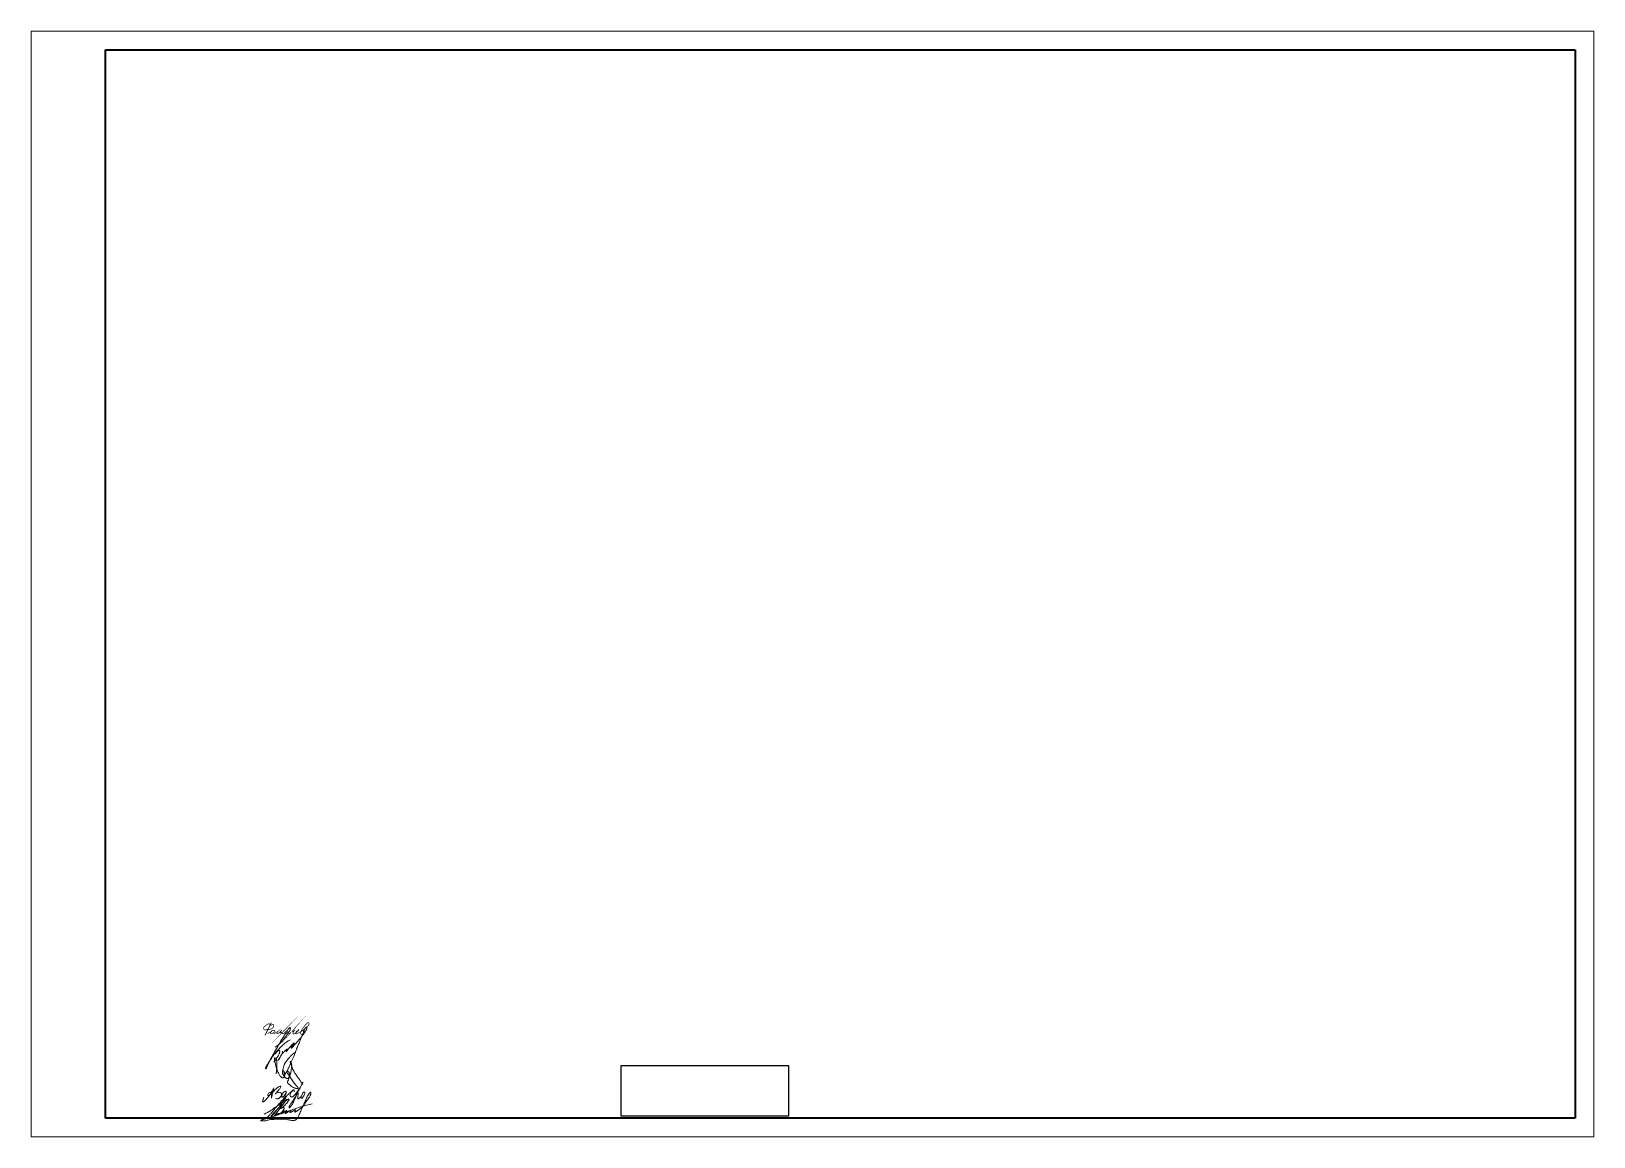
# Model space of a CAD drawing. Header units: millimetres. Extents: x 0 to 420, y 0 to 297.
import ezdxf

# ---------------------------------------------------------------- set-up
doc = ezdxf.new("R2010")
doc.units = ezdxf.units.MM
for name, pattern in [('K5LT32789', [0]), ('K5LT32790', [0]), ('K5LT32791', [0]), ('K5LT_BASIC', [0]), ('K5LT_THIN', [0])]:
    doc.linetypes.add(name, pattern=pattern)
picture_1 = doc.add_image_def('image1.jpg', size_in_pixel=(394, 119))

# ---------------------------------------------------------------- blocks, each defined once
blk = doc.blocks.new('U5')
at = {"color": 5, "linetype": 'K5LT32789', "lineweight": 18, "true_color": 0x0000ff}
for points in [[(62.54056980216411, 10.61104454955779), (62.38310721527142, 10.17292834536052), (62.22707603259106, 9.738794810268804), (62.17691922636903, 9.468942455927191), (62.2930566944398, 9.352804987856615), (62.45434029029561, 9.352804987856615), (62.60612002438018, 9.50458472194099), (63.0407493448124, 9.939214042373198), (64.11200486655878, 11.01046956411978), (65.64647246472867, 14.02690524980335), (64.72403538576708, 11.77217790802106), (64.56149588015069, 9.756155709701058), (64.56149588015069, 11.61473515951399), (64.37487355494606, 11.91513357114855), (63.92975796024061, 11.81900205802787), (63.62616527620724, 11.51540937399468), (63.52074055943783, 11.2422381130396), (63.62299490963862, 11.04998514029276), (63.89968698010545, 11.04998514029276), (64.56149588015069, 11.61473515951399), (65.46615049080822, 12.51938977017151), (66.09437479597918, 13.14761407534227), (66.8001436649651, 13.61139432768724), (67.10478482389473, 13.52037501645112), (67.02815324500193, 13.26388952246671), (66.84802291385535, 12.93956453998056), (66.2549086294689, 12.23714699566786), (65.76052750544909, 11.651657850945), (65.42376496336144, 11.42394497019718), (66.08281364960627, 11.86958204719398), (66.61316986077082, 11.96703976255617), (66.95678613421612, 11.89161342108057), (67.19088415836075, 11.71812026881947), (67.29661424522831, 11.43526017810517), (67.29661424522831, 11.09959410823772), (67.08894223392863, 10.79033354132043), (66.8801173515931, 10.58150865898449), (66.55367898897057, 10.25507029636216), (66.19395956929733, 10.17310930825934), (65.69176118329489, 10.2636259447767)], [(68.59292225155912, 11.97543897836953), (68.42181707281458, 12.23788544877453), (68.15296168201886, 12.23788544877453), (67.89950091551711, 11.98442468227277), (67.61248231389388, 11.69740608064953), (67.38302743088792, 11.30406159791017), (67.2852511833567, 10.78527112817899), (67.44405568630998, 10.62646662522607), (67.72318098540651, 10.69497064179037), (67.89426206166678, 10.86605171805042), (68.09429072640575, 11.10629931025081), (68.36986327120499, 11.52617847566915), (68.67013046938746, 12.12603027046711), (68.36986327120499, 11.52617847566915), (68.26568229543577, 11.04262550368788), (68.26568229543577, 10.76106231374726), (68.33611981097286, 10.69062479821017), (68.46464543846159, 10.73546109034636), (69.04877748202918, 11.39031555281669), (69.68664675762912, 11.96904998270032), (70.00861250024732, 12.26116729830693), (70.35407932149434, 12.48925799513669), (70.51224486636355, 12.58559560489219), (70.63955836667648, 12.58559560489219), (70.7051417424006, 12.40833741899085), (70.7051417424006, 12.21181171113864), (70.7051417424006, 12.00372951151368), (70.7051417424006, 12.40833741899085), (70.63955836667648, 12.58559560489219), (70.51224486636318, 12.59368506924298), (70.00861250024732, 12.26116729830693), (69.54390723503803, 11.33708732689938), (69.54390723503803, 10.92658807172381), (69.73301414035822, 10.73748116640365), (69.99951512844319, 10.66840428292986), (70.26958116908801, 10.66840428292986), (70.48743350898545, 10.88625662282709), (70.76309740340261, 11.16192051724483), (71.65044300490476, 12.04926611874698), (73.7875343659482, 16.01911024124313), (71.65044300490476, 12.04926611874698), (70.89151673053993, 10.15293146633953), (70.30893379807065, 8.92557071374383), (69.78327744401267, 8.101410379415029), (69.43843750297819, 7.691192622081903), (69.33139331246514, 7.781176811417449), (69.33139331246514, 8.132370115313002), (69.57792259049202, 8.573552635291449), (70.0273730927241, 9.173409456836767), (70.74250265711373, 10.35541386960324), (71.4677302875026, 11.59272051063068), (71.62492919005976, 11.74991941318784), (71.74291600058123, 11.733069336212), (71.77713963987955, 11.54040417019553), (71.71637282807419, 11.12202297543774), (71.66786950737907, 10.78807625913904), (71.60241552932493, 10.45762774681487), (71.67030304508722, 10.21434323666974), (71.80605204112621, 10.14255626015416), (71.99560583770054, 10.33211005672813), (72.353083524786, 10.6131653581397), (72.67431371206487, 10.93439554541858), (72.46927987486728, 10.50780473719209), (72.56531789432773, 10.4117667177318), (72.7095483079251, 10.35181974536769), (72.86971858480146, 10.41181397299194), (73.07182179481654, 10.61391718300682), (73.61053215084101, 11.73683436985166), (73.54647185073239, 11.96481746157284), (73.34224954061938, 12.02081039844004), (73.07795035893471, 11.95681488005814), (72.90576470774351, 11.62084217861185), (72.78162753606597, 11.2368690683197), (72.67431371206487, 10.90493285435466)]]:
    blk.add_open_spline(points, degree=3, dxfattribs=at)
blk = doc.blocks.new('U6')
at = {"color": 5, "linetype": 'K5LT32790', "lineweight": 18, "true_color": 0x0000ff}
blk.add_open_spline([(65.85734422953735, 16.90083980425482), (65.88565339262757, 17.92254970186334), (66.14262922768071, 19.07664601117001), (66.02399273248093, 20.2965622720706), (65.95998158278195, 20.53340373192253), (65.89696014209312, 20.69172402792004), (65.82615894774523, 20.82826502423269), (65.74900933109956, 20.94984670443584), (65.67449251220106, 21.05073235143301), (65.61256218949546, 21.12565303205972), (65.56850838245683, 21.17126725415404), (65.54001108410523, 21.19582741246937), (65.52210644306959, 21.20879840782652), (65.50875021282528, 21.21679521927215), (65.49799353451118, 21.22190967689854), (65.48902241255709, 21.22506308434837), (65.48135707789251, 21.22678563187912), (65.474676975497, 21.22740704787293), (65.46877359136073, 21.22713673047106), (65.4634250992284, 21.22609862122483), (65.45843292774157, 21.2243187413462), (65.45356536050622, 21.22173159243188), (65.44874339516369, 21.21821796309178), (65.44392647527133, 21.21361944715555), (65.43910809472547, 21.20775653375766), (65.43425455745157, 21.20033769910285), (65.42934381078871, 21.19095780167721), (65.42436646796222, 21.17904708428975), (65.41932744171916, 21.16377574357276), (65.41424773263492, 21.14385321637604), (65.4091626700559, 21.11701279127656), (65.40426782805588, 21.07949792029899), (65.4000429507553, 21.02446372249331), (65.3979741014538, 20.94869188098428), (65.39871330596102, 20.8525686738681), (65.40324504566445, 20.74401927767168), (65.41353200853717, 20.62525973616244), (65.43174462864178, 20.49228987238296), (65.46369601154504, 20.32581040429154), (65.51425962041705, 20.10104401793388), (65.57910734929317, 19.76436462413672), (65.6741155490289, 19.28548691805517), (65.83589081093953, 18.68103892192085), (66.07318650375387, 18.03192396611225), (66.30019125089785, 17.42272459462737), (66.51869708560636, 16.91310631786507), (66.73624207377068, 16.54293228347945), (66.94437367186407, 16.27618918540892), (67.12371282779532, 16.08997697536053), (67.25872131677369, 15.95905423766641), (67.35560671079824, 15.88838621020204), (67.4184696628335, 15.85608622183541), (67.46530837548039, 15.83904253089612), (67.50813965569102, 15.82906085862171), (67.5509367043972, 15.82389978878101), (67.59477504511892, 15.82319011465842), (67.63896312501643, 15.82713239829457), (67.68165694604073, 15.8356108593393), (67.7211881215868, 15.84806627904563), (67.75628299516876, 15.86359897573481), (67.78709471735337, 15.88157709431351), (67.81485732710317, 15.90243308281442), (67.84271091780994, 15.92836292343357), (67.87376628151361, 15.96355738447242), (67.9120912952387, 16.01598290059646), (67.96089436101784, 16.09140502438722), (68.01766475530866, 16.18935513257523), (68.06921833564019, 16.30052178876346), (68.1061568844581, 16.41024191216572), (68.12741874299707, 16.51312713299815), (68.1367110246567, 16.61576905473292), (68.13569458278303, 16.73277227611668), (68.12041876182892, 16.87767109028504), (68.08588775348514, 17.05619081117759), (68.03340994236711, 17.24914134501674), (67.97389015577491, 17.42489212059134), (67.9198978403237, 17.55425160206815), (67.87099538110596, 17.63713590366307), (67.83094727469214, 17.69236453837582), (67.7949604591235, 17.73553105455934), (67.7627670063197, 17.76927702912435), (67.7367842391067, 17.79179062289375), (67.71731342921339, 17.80509757489363), (67.70370743894918, 17.81234118010881), (67.69310555144259, 17.81655395616362), (67.68420836621235, 17.81893413292278), (67.67647165218614, 17.82000816365438), (67.66974753850087, 17.82006464935166), (67.66382365194579, 17.8193507784836), (67.65849129900084, 17.81802447728706), (67.65319969602336, 17.81600482926269), (67.64773073540343, 17.81314774201037), (67.64193699081866, 17.80921717032802), (67.63583710865936, 17.80404173992159), (67.62932227023063, 17.79728237678255), (67.62224902303021, 17.78842398403854), (67.6144024623128, 17.7766278046338), (67.60558045494321, 17.76067575649892), (67.59544276954105, 17.73846658771029), (67.58428849532083, 17.70831250729656), (67.57271397669368, 17.66930485127436), (67.5622730529524, 17.62275291831238), (67.5549952776768, 17.56944940349818), (67.5523396886297, 17.50862243836569), (67.55619447352507, 17.43425105773023), (67.57059522957562, 17.33437021706753), (67.59610154290641, 17.19117136315728), (67.62787258565342, 17.00728046491479), (67.67782156755024, 16.80213977554961), (67.75018679097914, 16.61131717600679), (67.8408359156804, 16.43502922904126), (67.94883434273166, 16.26719401296528), (68.0780652238206, 16.10274071272157), (68.21843350122944, 15.95682202622299), (68.35148770836452, 15.8400428043986), (68.46770153403159, 15.76008088179011), (68.56596440594834, 15.70963106136946), (68.65090607669796, 15.67709205862541), (68.72786250950503, 15.65659551569279), (68.79626502365628, 15.64635906235737), (68.8550015399297, 15.64446201987946), (68.90462176723034, 15.6486989216181), (68.9468354603647, 15.65742056969594), (68.98346471241808, 15.66962587207786), (69.01657520361914, 15.68521860630958), (69.0491632731624, 15.70502508001795), (69.08382376788467, 15.73116613738205), (69.12264976422315, 15.76692629176765), (69.16725699574855, 15.81664680833805), (69.21830001834883, 15.88487113253519), (69.27463967954534, 15.9724330184656), (69.32998461817076, 16.07748140729468), (69.37725893529114, 16.19417740395495), (69.41300852465585, 16.31830586076853), (69.4361706641258, 16.44974148974164), (69.44673197018011, 16.59195346153363), (69.44307175341831, 16.74355137226927), (69.42555313031403, 16.89605729597815), (69.39498345653215, 17.03574858744026), (69.35467603770354, 17.15265869952112), (69.31086079525477, 17.24527825751455), (69.26657278402351, 17.31618691457382), (69.22295832480589, 17.37066736987391), (69.17952919319225, 17.41358239475831), (69.13407751465863, 17.44958579137078), (69.08548141584052, 17.48056209237772), (69.03434262799513, 17.50621915753856), (68.98439784064104, 17.52540206631632), (68.93965451000398, 17.53785733578976), (68.90258757058729, 17.54326598198302), (68.87239128662736, 17.54384919030632), (68.84656353362931, 17.54135337215255), (68.82249471865691, 17.53626015613104), (68.79925671743732, 17.52878203056553), (68.77723229048189, 17.51913662866063), (68.75759012601986, 17.50793821563344), (68.74128331922466, 17.49611226298573), (68.72847361574054, 17.48443112701685), (68.71871609048159, 17.47324274093326), (68.71155348505596, 17.46280001553822), (68.70630744110505, 17.45283341205806), (68.70240286685521, 17.44287910672132), (68.69937355673207, 17.43176667822999), (68.69740135987763, 17.41904744891801), (68.69679663548743, 17.40431589907113), (68.69791689869533, 17.38734873236788), (68.70130752712942, 17.36715126971343), (68.7078961819758, 17.3423912596116), (68.71946250239247, 17.31018795124204), (68.7391197021245, 17.26611802536211), (68.76972111735361, 17.20570808386271), (68.8101802160904, 17.12548166339644), (68.86220985040177, 17.03075880249746), (68.93356250745387, 16.92383586329608), (69.03586141955216, 16.79990986415562), (69.18485174878441, 16.62294556203515), (69.37878868112367, 16.35009929637598), (69.62538865485038, 15.95904769632562), (69.9226008555595, 15.47410312337707), (70.3080940727302, 14.9566084654826), (70.69401833562424, 14.44986061153604), (71.01733892401782, 14.00674902487575), (71.2436818735898, 13.67868493942806), (71.42751354960174, 13.5048376145825), (71.54737061259925, 13.40169296234457), (71.61908951559502, 13.32260283263954), (71.66334738721272, 13.25750169323097), (71.6901834913275, 13.20715721170034), (71.70811197320259, 13.16423073162268), (71.71852148817476, 13.12897881443839), (71.7232180981033, 13.10127249908075), (71.72423749060778, 13.08007636295014), (71.72303572264079, 13.06320724300567), (71.72029082421665, 13.04910081374394), (71.71633998872335, 13.03698397149836), (71.71130957558341, 13.02627772886403), (71.7051191094904, 13.0164707170854), (71.69749660680233, 13.00694139408769), (71.6879489573302, 12.99729561262052), (71.67581310369806, 12.9872982110563), (71.66023194912995, 12.97683188353181), (71.63993825907878, 12.96582391100805), (71.61398773121644, 12.95471369688603), (71.58240891923447, 12.94436885249923), (71.54583194963496, 12.93568840376211), (71.50411818301333, 12.92977569993973), (71.45488997837964, 12.92757770585246), (71.39347576939244, 12.93089312625992), (71.3112292848441, 12.94316715297473), (71.19161811344617, 12.96809507626105), (71.0148539034962, 13.01602033156927), (70.75753004148285, 13.10744134422363), (70.44761644585208, 13.2453392359559), (70.12241172653901, 13.40552392013659), (69.86434650813109, 13.57058724806986), (69.65963147673438, 13.74153043646254), (69.47263116400475, 13.90906798158002), (69.27249798783464, 14.08693982787567), (69.09775684177995, 14.24271348244604), (68.99015945521788, 14.36662401434527), (68.93996158372082, 14.44652063185161), (68.91606033851781, 14.49814281359819), (68.90185338569472, 14.54260617147325), (68.89320084646565, 14.58502452777211), (68.88890560612157, 14.62792849178659), (68.88895746321339, 14.67141045650607), (68.89342217854644, 14.71489634010168), (68.90306074525037, 14.76088633793456), (68.91878355917723, 14.81166605801392), (68.94481805092812, 14.87728570231317), (68.98469691343988, 14.96467340842577), (69.04448256039501, 15.09999546171965), (69.1227691418166, 15.28577244371016), (69.20250145616069, 15.53244823071932), (69.29253273490278, 15.80143028828084), (69.40250620191199, 16.09227245429183), (69.5298959932729, 16.44430224435612), (69.67333758040488, 16.8934068097857), (69.79921926468856, 17.40863545179363), (69.87460272058007, 17.89063419310575), (69.92275317605888, 18.27749230515655), (69.97823616608571, 18.58036104695069), (70.02423224791212, 18.82663678536502), (70.03319487300982, 19.02577877492187), (70.01515036269578, 19.18416986422458), (69.98369397705483, 19.33650874469109), (69.93783414625295, 19.5081520317906), (69.89490768219417, 19.68686798416049), (69.86307751876762, 19.84814199754904), (69.83119851045626, 19.9688745539098), (69.80563068083597, 20.05299762223441), (69.78587851543529, 20.10777173478497), (69.7692123016752, 20.14181085318673), (69.75637754320613, 20.16140863682725), (69.74661213587382, 20.17309658489146), (69.73809377863145, 20.1811275737197), (69.73022629531883, 20.18687794718154), (69.72274540914341, 20.19097136469075), (69.71547773251746, 20.19375781478802), (69.70828758958606, 20.19544067662232), (69.70119504309733, 20.19611650548794), (69.6941741935812, 20.1958894111233), (69.68712947208462, 20.19483953984044), (69.67961492466284, 20.19294433655921), (69.67131539053224, 20.1899955754493), (69.66217829393071, 20.18573786865946), (69.65266861099738, 20.18013256931704), (69.6436102613236, 20.17350267274925), (69.63549210846051, 20.16619256445533), (69.62845527526898, 20.15833598405641), (69.62211819289456, 20.14949999055307), (69.6164872255917, 20.13941178348377), (69.61167380924195, 20.12780950717995), (69.60787383971157, 20.11460949464973), (69.6052327640096, 20.09935749963423), (69.60401784896246, 20.08132904983564), (69.60472864035481, 20.05930638679119), (69.6082655932874, 20.03177244186456), (69.61584151865887, 19.99750659884802), (69.62860552784099, 19.95523630694434), (69.64872643003488, 19.9023813290923), (69.67955908089036, 19.83651725839223), (69.72168466719637, 19.75402726116114), (69.76332221988693, 19.64958452667401), (69.80238644967733, 19.52409042985902), (69.84557268906178, 19.37456293884555), (69.9091533270842, 19.18465661121351), (69.9910932600167, 18.95536382064325), (70.06892502141488, 18.69512321549101), (70.13487896728822, 18.45344205345247), (70.21579463260488, 18.23997567605443), (70.31277794671405, 18.05775850976437), (70.42774259641553, 17.87217471118887), (70.56161497921639, 17.66392750978637), (70.71413168098911, 17.40082777469683), (70.91264880407886, 17.05188125107379), (71.16941553102347, 16.65305513316151), (71.46243569376662, 16.23374910092456), (71.74630674826875, 15.83722636992389), (72.25807674004864, 15.1200109526973), (72.66216168897833, 14.52578876241162), (72.97050661322734, 14.05166912711673)], degree=3, knots=[0, 0, 0, 0, 23.08892411003839, 25.90578379320913, 27.36849658095113, 28.57853477437289, 29.7218750749431, 30.81396087475684, 31.80518275617818, 32.5340116185717, 32.99290285232896, 33.22579348087665, 33.37704679038229, 33.48833048874886, 33.57455142486756, 33.64380518652092, 33.70122378259412, 33.75036659537633, 33.79386957008623, 33.83335544025108, 33.87214105272245, 33.91235496550996, 33.95658983186728, 34.00557035799107, 34.061357419905, 34.12646780763512, 34.20410929927907, 34.29854880647121, 34.4157438501339, 34.56455491175546, 34.75945876534566, 35.02822874118409, 35.41286378006095, 35.99717510029608, 36.72813949276635, 37.56894107973724, 38.43382537174505, 39.40133199336037, 40.578430721351, 42.23539782704537, 44.56960189155861, 48.26913254375512, 53.18771198246659, 58.58434017403594, 63.76404376679448, 67.77867569014562, 70.99814287695813, 73.36983390960212, 75.34981577454691, 76.79687388843904, 77.58132367445822, 78.02891375208497, 78.378086715233, 78.69680269722102, 79.01348919569972, 79.34337265075953, 79.67858665453129, 80.00682416916896, 80.31793205149701, 80.60647145028561, 80.86603481811044, 81.11641040457833, 81.38398339074794, 81.71835383148989, 82.1678102968112, 82.8393613365416, 83.73323474227259, 84.70542236921145, 85.58272421559701, 86.32439137188506, 87.05711592911308, 87.8907574961167, 88.94534148899339, 90.32114124951465, 91.96557055710285, 93.42636652596606, 94.48421544317516, 95.10102119904894, 95.58099742489627, 96.01314099800784, 96.36109308967781, 96.62600156797119, 96.78273890043828, 96.889142367443, 96.97113807639755, 97.038129668233, 97.09527188758723, 97.14590073358623, 97.18856061114779, 97.2287471840586, 97.26891537016509, 97.31531058982989, 97.36686141375753, 97.42565515127394, 97.49445365730666, 97.57714175019537, 97.6796234518885, 97.81191523042803, 97.98566281873885, 98.22679687241516, 98.53258681418663, 98.89778635319205, 99.29603614677359, 99.73782124223918, 100.2617239247368, 100.964229309618, 101.999780239612, 103.5254109190041, 105.1506671389526, 106.7245298989554, 108.093531563326, 109.5903133920281, 111.1953020837693, 112.7774834854757, 114.1263943636619, 115.159714159532, 115.933249703592, 116.5991051072816, 117.1966867350474, 117.716186105381, 118.1472776884506, 118.5120913932663, 118.8308284389657, 119.1120840017018, 119.3761473530127, 119.6502541760029, 119.9661844048676, 120.3484720487786, 120.8326110054183, 121.4625745633854, 122.257883948525, 123.1663167729581, 124.1218957718332, 125.0774414802364, 126.058759075695, 127.1107217357935, 128.2713802827618, 129.4555411470182, 130.5492798125666, 131.4722221457924, 132.2240763945491, 132.8428036707044, 133.3435270316868, 133.7861618193668, 134.2097331793344, 134.6419531666712, 135.07675082757, 135.4909341445828, 135.8405670411855, 136.1161996801323, 136.3290212946846, 136.5165823049759, 136.6970732021236, 136.8799095666845, 137.0632951286719, 137.2354651043024, 137.3861300135916, 137.5142614765161, 137.6235479569736, 137.7184450497249, 137.7976892899042, 137.8756507401737, 137.9579435297707, 138.0555159514176, 138.163779376122, 138.2880427438782, 138.436309489426, 138.6225163233996, 138.8620748680995, 139.2031278659684, 139.7043262486523, 140.3810974906251, 141.2189148674305, 142.1273174818552, 143.2595165690257, 144.8211407952124, 147.3177643775447, 150.7571101410823, 155.1951704424444, 160.0691713325595, 165.2244643996175, 169.4711417493419, 172.4214110687776, 174.0929247216289, 175.1382982941582, 175.9667476052343, 176.4795577137869, 176.9002722075947, 177.2447515993877, 177.5213496275962, 177.722930126645, 177.8737085289891, 177.9963222724827, 178.1014362024326, 178.1953143978301, 178.2815173063154, 178.3661181765914, 178.4549126387874, 178.5547545514223, 178.6700486309557, 178.8070744895659, 178.9752011110635, 179.1872344806044, 179.4394731118456, 179.7197270048918, 180.0295107225544, 180.3832688069577, 180.8234477103547, 181.4071105080071, 182.2468370647849, 183.5636180390767, 185.5124136486446, 188.3659008144822, 191.1693595490507, 193.6361941483106, 195.2159308876024, 197.1470862219489, 199.2692247613871, 201.224518318486, 202.3921757305919, 202.9354455009734, 203.335749427751, 203.6650385457113, 203.9804397921348, 204.3052698204951, 204.6306664143438, 204.9542103018015, 205.2842401760186, 205.68312192184, 206.1453122097258, 206.8668041367929, 207.8378621120557, 209.464316382984, 211.3873392381132, 213.6481330480264, 215.8281705148584, 218.3616311862739, 222.0463208053261, 226.400788772624, 230.2376141698672, 232.9871267002133, 235.1430689373578, 237.1452347941266, 238.6001234124407, 239.5943196481266, 240.7144690296747, 242.0868590309205, 243.5795128043555, 244.8370298052072, 245.7730677623126, 246.3794493830385, 246.8095402814596, 247.0775336538936, 247.2275167539396, 247.3339800160057, 247.4184700209773, 247.4895205515942, 247.5520115162512, 247.6092220325807, 247.6636060178384, 247.7171677520884, 247.7685920257453, 247.8207844363665, 247.8766770811286, 247.9421914551861, 248.0180825757098, 248.1024702365821, 248.1894206015074, 248.2694707678351, 248.3470721801384, 248.425636522534, 248.5128864112118, 248.6056793825818, 248.7068161418586, 248.8204129671911, 248.9522817326213, 249.1114892801304, 249.3139564207763, 249.5741553291382, 249.8978203062795, 250.3037087529917, 250.8417906157673, 251.5282721942539, 252.3812439797572, 253.3595934924577, 254.4759627763927, 255.8726873418201, 257.8510916368267, 259.9382727246121, 261.9636029003651, 263.4698826802768, 265.0464480200878, 266.5866947374772, 268.3669126827913, 270.599666274059, 273.4070816914232, 277.3730272345561, 281.2342012594908, 284.8823428619705, 288.313022516428, 301, 301, 301, 301], dxfattribs=at)
blk = doc.blocks.new('U7')
at = {"color": 5, "linetype": 'K5LT32790', "lineweight": 18, "true_color": 0x0000ff}
for points, knots in [([(67.55410674940177, 22.96403611850726), (67.49367219823489, 22.59377190663976), (67.31296188966897, 22.12318116477056), (67.03688905125566, 21.55216087218713), (66.84812339210777, 21.25003120346416), (66.71835590633773, 21.0040623563015), (66.64033918274197, 20.84834619997789), (66.59400641128673, 20.75914210348857), (66.56074885188661, 20.70634780016976), (66.53133853724225, 20.6664259304236), (66.50333994460001, 20.63229298985466), (66.47486160436347, 20.60021309721769), (66.44602991338317, 20.56975887270688), (66.41977665878525, 20.54321731608173), (66.39985673602442, 20.5242243098579), (66.3869203062311, 20.51290321757359), (66.37946378646723, 20.50695107478604), (66.37472867491272, 20.50351119553471), (66.37124453028028, 20.50124078204384), (66.36846116488846, 20.499661537098), (66.36611403374783, 20.49856813607462), (66.36407955644705, 20.49789680190217), (66.36231533381098, 20.49765073928999), (66.36075987882631, 20.49792734400194), (66.35959800285232, 20.49894962164254), (66.35905209766992, 20.50054840987864), (66.35895131440728, 20.50254400408448), (66.3591920603692, 20.50498804594127), (66.35975183626536, 20.50786881115182), (66.36062058302076, 20.51123077370526), (66.36185827422563, 20.5152758006238), (66.36368407067238, 20.52058347549687), (66.36654319119336, 20.52816334597527), (66.37128119142423, 20.53985639746357), (66.37827890437933, 20.55640799038325), (66.38723752580353, 20.57824208707704), (66.39759869379483, 20.60392515266355), (66.40995209924432, 20.63425669875912), (66.42509029287942, 20.66870140881229), (66.44638512736182, 20.70828026006653), (66.47518968180373, 20.7516379601262), (66.5137021062389, 20.80357313191622), (66.56610208637326, 20.87101829882904), (66.64179341441988, 20.97544508155205), (66.74169846452409, 21.1259623218178), (66.85468039333452, 21.31457455331156), (66.9635047670015, 21.51046827941352), (67.07573952915789, 21.7106288732242), (67.20722108252093, 21.93024779702958), (67.3708833286602, 22.16289174260058), (67.54691643015951, 22.37067952501971), (67.69979976331021, 22.55167463034804), (67.8621185362367, 22.74417928541301), (68.05371777833415, 22.96630049807318), (68.27509044254398, 23.18574828803026), (68.44450023683379, 23.34822446472851), (68.55271673089788, 23.43389051605907), (68.609857154542, 23.46779850008501), (68.6525668643713, 23.4888859914716), (68.69454561449422, 23.50601697477443), (68.7333118498851, 23.51821184581222), (68.76496453444503, 23.52483079324127), (68.78825168885925, 23.52712959039025), (68.80503807420354, 23.52695952631836), (68.81789237078058, 23.52537427479216), (68.82817186585655, 23.52283563836036), (68.83659481285119, 23.5195785181933), (68.84360455082563, 23.51572453142765), (68.84945497960061, 23.51135630791261), (68.8543576604333, 23.50649325615366), (68.8584987614845, 23.50107765441826), (68.86213824989275, 23.49488256546198), (68.86539158510237, 23.48757705401074), (68.86826650482647, 23.47874205180404), (68.87067643662931, 23.46787200637536), (68.87246390415757, 23.45413935855766), (68.87333093877174, 23.43594492636908), (68.87260204393235, 23.41063981145151), (68.86917535893303, 23.37571665977938), (68.86252682139141, 23.33149943800522), (68.85428982925424, 23.28089528151741), (68.84358776714873, 23.22995713706672), (68.82919139392592, 23.18288893154613), (68.81089671593284, 23.14090255117314), (68.787007953972, 23.09973019968593), (68.75675933798144, 23.05613032750456), (68.7207457796022, 23.010149919006), (68.68566759890473, 22.96630861827597), (68.6531642739036, 22.92991551495092), (68.62563616163234, 22.90234943099748), (68.60071575295515, 22.87915667815713), (68.57708610146219, 22.85827826427631), (68.5541107686544, 22.83904953421982), (68.53501603908518, 22.82421419106747), (68.52121060721439, 22.81452076618613), (68.51254178940869, 22.80908721247966), (68.50681089244097, 22.80591211673036), (68.50263534012117, 22.80391508633426), (68.49942438056854, 22.8026430736182), (68.49684894592895, 22.80185932558044), (68.49468177584473, 22.80143545852043), (68.49279942702879, 22.80132912325457), (68.491148550275, 22.80155625786454), (68.48973959893723, 22.80217271423312), (68.48865300094187, 22.80322667019821), (68.48795270021546, 22.8046583248829), (68.48757750218911, 22.80639001338174), (68.4874816779199, 22.8084155127325), (68.4876439767026, 22.81074480962467), (68.48806622078712, 22.8134415450316), (68.48879135079704, 22.81664969444128), (68.48992138988743, 22.82061145620443), (68.49162645146788, 22.82565506968357), (68.49418362239047, 22.83227465569938), (68.49812329917629, 22.84140809751595), (68.50438717015311, 22.85458831506698), (68.51350763241257, 22.87217694479742), (68.52487064058079, 22.89261618528902), (68.53678248838173, 22.91295617762846), (68.54849370111839, 22.93212761309572), (68.56154014102873, 22.95290645228416), (68.57894893651246, 22.98075759690494), (68.6018887331376, 23.0221523930533), (68.63061668993831, 23.07595440584879), (68.6695960103462, 23.13693236090956), (68.72150624984755, 23.20023073696811), (68.7933367740396, 23.27261875232275), (68.88895100435161, 23.3552176035514), (69.00776241913229, 23.45607836336401), (69.11896204192806, 23.5740675843804), (69.2238590735765, 23.69973388980273), (69.32119792515067, 23.81861718541625), (69.42897133228539, 23.94444294667791), (69.54047827986304, 24.07700248116403), (69.65142454240964, 24.22273965361568), (69.76539058962877, 24.37030428046556), (69.90851385763241, 24.52130376133509), (70.0699289838372, 24.66983270994749), (70.22484289664675, 24.8144070573584), (70.33522490197961, 24.93119447586821), (70.41126660660717, 25.01697704988273), (70.4637350846248, 25.07595382467019), (70.50899923356937, 25.12620010388965), (70.54707129599993, 25.16783769138134), (70.57826482691226, 25.19873042732338), (70.60125430696195, 25.21815981407138), (70.6167665867541, 25.22897375557441), (70.62750763817351, 25.23504554391814), (70.63581817116108, 25.23869338022195), (70.64264966737397, 25.24082574421323), (70.64845170908202, 25.24188223792204), (70.65349882708784, 25.24211650958474), (70.65797695773031, 25.24167982658246), (70.66201921895063, 25.24065747693716), (70.66559795639978, 25.2391399002073), (70.66876262388104, 25.2372239016731), (70.67158148866838, 25.23497652071725), (70.67433217215975, 25.23221974842198), (70.67713052835884, 25.2287598362551), (70.6800402658246, 25.22433142885607), (70.68303240767781, 25.21872036509022), (70.686101665878, 25.21155353894201), (70.6892189018271, 25.20227402289166), (70.69229534877303, 25.19003264092216), (70.69502989572217, 25.17392352464886), (70.69675451405388, 25.15424209787805), (70.69686496257697, 25.13249087984851), (70.69499140416943, 25.11074115648211), (70.69104978881572, 25.08948582359672), (70.68485857688273, 25.06800725946486), (70.67557842605771, 25.04485786141225), (70.66166390887514, 25.01829433212295), (70.63938516364394, 24.98420904919485), (70.60199039789441, 24.93465071777271), (70.54631822771742, 24.86104707538372), (70.46914359814133, 24.76297943340687), (70.37697030796795, 24.64509844778997), (70.28961782977467, 24.51002260768275), (70.2056335584065, 24.37652466725364), (70.11551006274004, 24.27256960371421), (70.04863570730512, 24.18257284434895), (69.99847145494778, 24.1110601663383), (69.95220345232056, 24.05788827513036), (69.91268297851741, 24.01998019632514), (69.88667474103957, 23.98965914032667), (69.87213122136498, 23.96661640921261), (69.86410609256845, 23.94898057969402), (69.85937970726187, 23.933776968825), (69.8567428340996, 23.91959496103694), (69.85570344112034, 23.90565572429849), (69.85601953810331, 23.89124946218113), (69.85777430971544, 23.87645580940098), (69.86093670548237, 23.86226506503239), (69.86511555678015, 23.84987476229919), (69.86976279474064, 23.83985387180623), (69.874506135317, 23.83203609524468), (69.87918562484782, 23.82599741187882), (69.88381846311015, 23.82127836971698), (69.88857203502434, 23.81750999128123), (69.89368866349952, 23.81440283466575), (69.8993745591734, 23.81186458786339), (69.9057548878173, 23.80993516639672), (69.91292443867974, 23.80869244379603), (69.92105197345646, 23.8082348813379), (69.93041613542619, 23.80871887162024), (69.9414228335896, 23.81040233266702), (69.95471405520425, 23.81371788504763), (69.97146534494479, 23.81946624210918), (69.99345996498829, 23.82907094076728), (70.0221591559141, 23.84427952499574), (70.05734514904125, 23.86584055151689), (70.09799144279512, 23.89316179552268), (70.14209986915208, 23.92662082023944), (70.18997413655558, 23.9683961759631), (70.24442396386794, 24.0241835289974), (70.31213102979953, 24.10648056839262), (70.40593413253, 24.23173823700172), (70.54246994123949, 24.41143185796043), (70.7388039842977, 24.63056188131936), (70.99291987153492, 24.89839635129452), (71.26687361214621, 25.21770906873672), (71.56309372644427, 25.5815941811044), (71.85496902765428, 25.93844623641822), (72.15698787715033, 26.28076119210491), (72.45531822428836, 26.62091577612105), (72.75546780967244, 26.99143186187261), (73.03377545124152, 27.39736682676129), (73.30922228723591, 27.79613644991229), (73.58150816772329, 28.15831068512188), (73.7934278026726, 28.47683408665389), (73.94338392949112, 28.7077753123407), (74.01492267984057, 28.86775925621154), (74.04432466832606, 28.97457995124758), (74.06108976365275, 29.06039888624649), (74.07252309698004, 29.12859071416638), (74.08080170494313, 29.17853053360663), (74.08511306517647, 29.21805486396478), (74.08579484288381, 29.25297876871284), (74.08244940688701, 29.28411825489118), (74.07637781654319, 29.30968443004153), (74.0684339300712, 29.33147800998632), (74.05852493890228, 29.35175156203709), (74.046788237138, 29.37057846318498), (74.03374269611479, 29.38724464812512), (74.02027424359645, 29.40101356183549), (74.00706653651153, 29.41177081272506), (73.99444696197153, 29.41982864376509), (73.98245860983019, 29.42564379963617), (73.97078652602451, 29.42965726759773), (73.95892159868927, 29.43221954481303), (73.94618872682744, 29.43350441628984), (73.93214926119217, 29.4333638133694), (73.91643561923368, 29.43150524677979), (73.8986792403673, 29.42750862936467), (73.878260069313, 29.42071517048967), (73.85443095222433, 29.41013485208523), (73.82706314347746, 29.39474163019577), (73.79743192594921, 29.37432932947288), (73.76672392845012, 29.34902733617723), (73.73552682856413, 29.31814866505638), (73.70211399874145, 29.27820525906594), (73.66941396608993, 29.23061730981563), (73.63226163433612, 29.16784921795527), (73.58622221000576, 29.08445370785559), (73.51279497018945, 28.95539547733798), (73.41240971633664, 28.76671894255909), (73.30481419461532, 28.51553718124702), (73.19552529638537, 28.22568031644475), (73.0830033170732, 27.92719381751891), (72.95193371532133, 27.61402274349873), (72.80477870379761, 27.27314890872592), (72.66289586745435, 26.8969018495166), (72.52369107278008, 26.49904952088809), (72.37619081260198, 26.08282747229266), (72.20428637623255, 25.63274328402729), (71.98358256895216, 25.15226669997716), (71.7588140386886, 24.6887191680386), (71.59747424004436, 24.27519907218518), (71.49515748672096, 23.99231910659935), (71.43681920346023, 23.82894135777834), (71.40039176460465, 23.72706959184931), (71.35280429197829, 23.59448399258413), (71.26759460043266, 23.3607245420587), (71.1345665337229, 23.0190470538773), (70.95544587405934, 22.58935994322998), (70.76004842093067, 22.09498970232695), (70.53692122319794, 21.50925662709599), (70.24235053182878, 20.84332903139475), (69.85885063090794, 20.08258318197826), (69.48009143140186, 19.24966283410766), (69.12168801120734, 18.40870858235727), (68.78893763974898, 17.69104665194738), (68.47159070597147, 17.21517857270036), (68.32292115145515, 16.91156053853446), (68.2264773709455, 16.77311365199193), (68.16430400554475, 16.7096569343393), (68.11823577460314, 16.67323520813473), (68.07326160035166, 16.64518246640522), (68.0260839139429, 16.62222017818906), (67.9755392789582, 16.60387056886376), (67.92260866120102, 16.59067272756351), (67.87006948947689, 16.58312501599586), (67.82228722509151, 16.58065073754642), (67.78309815621807, 16.58288922724484), (67.75347043265117, 16.58817943911942), (67.73152400831594, 16.59487115200399), (67.714597938787, 16.60230301266818), (67.7007195319722, 16.61047288600713), (67.68867906766846, 16.61971957078645), (67.67744011043897, 16.63060601374675), (67.6664494809703, 16.64388258460603), (67.6554248798862, 16.66050674701886), (67.64410787713956, 16.68196053203113), (67.63217028213484, 16.71087418927731), (67.61891130008758, 16.75265321207694), (67.60384344948142, 16.81446639656983), (67.58273515546031, 16.90193376610672), (67.55700848593233, 17.00913784974873), (67.53631939882774, 17.1252751457103), (67.53012900337944, 17.23982718693159), (67.5383198999221, 17.36088809564203), (67.55976947936168, 17.5033059861321), (67.59490615245082, 17.68266705368673), (67.6348989985479, 17.92325863827848), (67.6849458679524, 18.23196445793943), (67.76481152874311, 18.58455330126651), (67.87325721263852, 18.90668894351895), (67.96465913050318, 19.16927341511459), (68.03487408512288, 19.38042585852263), (68.10702755830613, 19.57589053157412), (68.20320189668544, 19.77880752562982), (68.34533090994691, 20.00668075460399), (68.56714364822005, 20.30943331396789), (68.87617865682094, 20.71590515897975), (69.30361610204145, 21.19906019745969), (69.7443233143747, 21.68328802389005), (70.15427622065721, 22.08517998616652), (70.46495764236164, 22.34149302803444), (70.70219568117443, 22.47963893299998), (70.91819440131155, 22.57011675043682), (71.07126933713351, 22.61958378338247), (71.1645331372749, 22.64963717943725)], [0, 0, 0, 0, 9.05012872705892, 12.27523955615502, 15.45899986464831, 17.73483988954849, 19.05741326790075, 19.7108414674711, 20.18625624796493, 20.5782552686495, 20.92015558141624, 21.26322820190859, 21.62482865825904, 21.94340184840314, 22.17414311605756, 22.29628959118215, 22.36275980440909, 22.40689436236537, 22.4390567453203, 22.46419391743622, 22.48492183865863, 22.50216622969817, 22.51626151636768, 22.52813273998885, 22.53944741467791, 22.5522415096399, 22.56817047852566, 22.58805267039454, 22.61198677781667, 22.63974096856495, 22.67274404928946, 22.71519234590006, 22.77668725643035, 22.87041018465875, 23.02304422812403, 23.21520040999722, 23.44630770354593, 23.6988530852062, 24.01440602227395, 24.36406655485286, 24.79380696920886, 25.28351990132807, 25.94162552114996, 26.87792467942779, 28.42996457524314, 30.34865718411363, 32.24077333289403, 33.89839883521643, 35.94836723450208, 38.48558270273472, 40.82530402486174, 42.59187029456275, 44.26724396181142, 46.97004676078387, 49.7480096312128, 51.86374390765778, 52.70147057395712, 53.10491050118355, 53.48302850596736, 53.86297235156056, 54.21017827344965, 54.47316286510871, 54.65060737536394, 54.78015129451817, 54.88201528901642, 54.96597005374313, 55.03789173846411, 55.10177399278683, 55.16057658349273, 55.21548886919894, 55.26973314979212, 55.32649975842308, 55.39043673965826, 55.46450655651031, 55.55284803126975, 55.66175245880736, 55.80204478182547, 55.99689564905083, 56.27898183702862, 56.6577708048305, 57.08785207877154, 57.53005859936763, 57.92699945641592, 58.28653955085408, 58.64516112727835, 59.08688676787481, 59.58041217879209, 60.07014470780373, 60.45680762318491, 60.77032110529868, 61.02050180294312, 61.28743407698452, 61.53971113159886, 61.7514654557824, 61.87728760431949, 61.95117424896657, 62.00101868558919, 62.03708294951244, 62.06404711067225, 62.08522161978857, 62.10269089977169, 62.11781590588129, 62.13103482606565, 62.14301086537011, 62.15470842207601, 62.16718779938194, 62.18133260377456, 62.19768838804892, 62.21651047582708, 62.23822244567693, 62.26423617504585, 62.29672551983947, 62.33871119230131, 62.39411227923593, 62.46984758680305, 62.58138620225105, 62.75014357523848, 62.95323414059891, 63.15197524181549, 63.32530154156674, 63.50142438325815, 63.75069795927278, 64.12670280789305, 64.65573207369606, 65.23926817019948, 65.88865201598246, 66.64993334951879, 67.72476750786576, 68.97093417500743, 70.45053253842603, 71.67377078741448, 72.96567384588595, 74.1997340619661, 75.71660845934763, 77.19149050583474, 78.66939798406948, 80.26360153468625, 82.25999454740558, 84.02270038045882, 85.43108792216803, 86.18003115295346, 86.82002040469867, 87.35735353778296, 87.8303388665853, 88.19668246149355, 88.42781375051858, 88.56388518222633, 88.65750948544428, 88.7284507566438, 88.78495725216258, 88.83175897969517, 88.87197622634159, 88.90786180013019, 88.94116407268966, 88.9733329337326, 89.0023634587493, 89.03113883856201, 89.0611291635479, 89.09720439826435, 89.13954440989755, 89.19023909041896, 89.25218224785506, 89.32958155541064, 89.42887405502107, 89.55988928673129, 89.72789317996417, 89.91043182872136, 90.08993016749905, 90.25982101457522, 90.43717571041851, 90.63451247886547, 90.86741053725858, 91.1677569895262, 91.62701426685199, 92.38208765223597, 93.41996633197857, 94.6724539230234, 96.0309145764726, 97.34437741350916, 98.51233320135161, 99.38253328273036, 100.0801461935074, 100.6427610992905, 101.0985233420443, 101.4165677639696, 101.6144519997649, 101.7614105848416, 101.8881309191481, 102.0020412559431, 102.1126415582708, 102.228684820584, 102.3531615957218, 102.475541815624, 102.5827981262551, 102.6716198956193, 102.7445525371063, 102.805472551343, 102.8576433943024, 102.9055376228328, 102.9531372109006, 103.003347830315, 103.0570770661989, 103.1153795993567, 103.1804985535898, 103.2553155788729, 103.3437868339896, 103.4517993114647, 103.5891588213478, 103.7754729001166, 104.0368792940556, 104.3810715980856, 104.7820315610841, 105.2315653256866, 105.7311852371977, 106.3311134668966, 107.1316613086741, 108.3295162024274, 110.1501944576099, 112.6368770089815, 115.5016706819846, 119.1609639243044, 122.8986311830983, 126.9529614641391, 130.409085851725, 134.0371742423348, 137.9942750420576, 142.0359458618766, 146.0410272841487, 149.822244934, 153.0854334391033, 155.3859964358748, 156.523495266855, 157.3449610534504, 158.0844729286764, 158.6564077758827, 159.032405044117, 159.3195525896096, 159.6259297156317, 159.8825850348252, 160.0817570271792, 160.2656543207297, 160.4475605853473, 160.6314395822952, 160.8060205271579, 160.9629927969825, 161.1004705553291, 161.2207920624985, 161.3275594533166, 161.4248565281142, 161.5212763884442, 161.6231531254575, 161.7365036311971, 161.8632119976283, 162.0085677928639, 162.1798886219923, 162.3875142480697, 162.6438456500754, 162.9450066208917, 163.2643583573538, 163.61350022819, 164.0147720610479, 164.5332062289935, 165.0206178827491, 165.7940642485327, 166.8577939471838, 168.6440101278764, 171.0067375262292, 173.5173666217644, 176.2046187581104, 178.7899131151936, 181.8007294698925, 185.2640526564619, 188.5988322029536, 192.0867565083241, 196.0399807451853, 200.3514407904697, 204.9831202778389, 208.6067960262308, 211.1740857928719, 212.324149333518, 212.8401519156242, 213.8141591804749, 215.7616497486333, 218.9115165399334, 222.7603159190186, 227.1212833222791, 231.8830713747282, 238.0542570919298, 244.8790787961007, 252.6709923865059, 260.3723270141881, 267.2067683096124, 271.9104723604818, 274.2948250566257, 275.4424314622102, 276.0074310177879, 276.4564925667717, 276.8725366650021, 277.298483268373, 277.7345383026035, 278.1823487294254, 278.6272356581845, 279.0278106070721, 279.3479157869561, 279.5828460028205, 279.7605391796398, 279.9065420304664, 280.032940598534, 280.1525772399198, 280.2761794426715, 280.4139889783416, 280.5723544798611, 280.7621016772766, 281.0049842294069, 281.3347006558124, 281.830666104134, 282.5570331697736, 283.5307030461261, 284.521091298472, 285.4299663944341, 286.3230754239653, 287.4773404942414, 288.9422162208973, 290.7830067797826, 293.4282292188776, 296.5745695881209, 299.5863310309695, 301.7179183440625, 303.3596126842459, 305.0164137637091, 306.7997510215591, 308.8273268261249, 311.5602812320362, 315.9559263312703, 321.2845959131998, 327.2905780970613, 331.9291654806121, 335.2943715999311, 337.0765402962691, 338.608553885945, 341, 341, 341, 341]), ([(65.5863404203896, 24.02285540715054), (66.34174432364219, 24.5519572264778), (67.29128330143973, 25.44877926364376), (68.32010448703531, 26.76498871264427), (68.95150439174998, 27.5937592624361), (69.3252563335904, 28.29950272142294), (69.56538249247885, 28.72307486459961), (69.64368639653915, 28.94614715874756), (69.66790287531916, 29.06094802782519), (69.67777959454034, 29.13117934179661), (69.67820629890016, 29.17562015437488), (69.67452706354746, 29.20362174200715), (69.6694821597039, 29.22280418622237), (69.66344289059793, 29.23791146415327), (69.65650689940585, 29.25052045307549), (69.64864379656632, 29.26144676097754), (69.63963212022452, 29.27125999493591), (69.62905335935915, 29.28054438310214), (69.61651454989533, 29.28942879319866), (69.60184346741914, 29.29769516214279), (69.58533385220605, 29.30486088045322), (69.56763720507419, 29.31042531766593), (69.5496875186216, 29.31402344927073), (69.53244127333457, 29.31555256995028), (69.51653190818834, 29.31518584872578), (69.50196379987824, 29.31314428928671), (69.48821008855128, 29.30952327322759), (69.47442011863399, 29.30420565196808), (69.45987917870897, 29.29671135223827), (69.44380441707443, 29.28617733545441), (69.4251231028922, 29.27109093363725), (69.40151109203603, 29.24818444434344), (69.3679977442084, 29.21046977456838), (69.31245994087598, 29.14584165456751), (69.21788892045248, 29.02936374694263), (69.06675517775619, 28.82437132005082), (68.8522580116402, 28.49009114283669), (68.56540410110901, 27.99266743967633), (68.11075644918986, 27.28743839388883), (67.41145365063824, 26.18948593434568), (66.48309841850795, 24.65728814812288), (65.45878793370252, 22.89732072218303), (64.61049699841473, 21.3618800286038), (64.04731196140136, 20.30233507594429), (63.73699643786736, 19.68806446399805), (63.56897245576053, 19.31307480614046), (63.45064515154527, 19.0292064538299), (63.35343928248859, 18.78396419155922), (63.27049415771639, 18.56610058431519), (63.20945590522575, 18.40163383888881), (63.17414905788373, 18.30568650055716), (63.15311067745595, 18.26225454569875), (63.14267180908747, 18.24435822529261), (63.13482785837056, 18.23311966017928), (63.1283422471492, 18.22540963031475), (63.12271543492572, 18.21995334542125), (63.11769286870533, 18.21609009491887), (63.1131094474313, 18.21341853238804), (63.10884422683424, 18.21168144347534), (63.10480168958794, 18.21071398161865), (63.10090241664497, 18.21041643733153), (63.09707741918528, 18.2107387902539), (63.09334494438662, 18.21165257094118), (63.08975540699574, 18.21309623699034), (63.08632056978029, 18.21499389293184), (63.08287423149105, 18.21739239295321), (63.07915471521155, 18.22048815797242), (63.07490056489519, 18.22463285705609), (63.06984829563132, 18.23032299656118), (63.06369718253068, 18.23827923258413), (63.0559783554632, 18.24970724555437), (63.04624351114283, 18.26622637351672), (63.03416662523947, 18.28966801899637), (63.02071567733873, 18.32069765729554), (63.00818384078935, 18.35864650826891), (62.99886165614756, 18.40102169257511), (62.99393168117449, 18.44605980393823), (62.99384809149918, 18.49301233481211), (62.9990187528891, 18.54224737229436), (63.00996669106739, 18.59364663982429), (63.02736216325393, 18.64760011207471), (63.05281869596934, 18.70552001788351), (63.09295769769003, 18.77722849174512), (63.16240342556595, 18.88800937287493), (63.28920921836005, 19.0966028756059), (63.53914991961892, 19.49346388650683), (63.99972306481314, 20.2217829759686), (64.67544197624542, 21.2531565703656), (65.52955422875468, 22.49959950722027), (66.5388875627788, 23.59646410333739), (67.51702924183587, 24.52842973935797), (68.31071082237722, 25.24485617983456), (69.01552726922895, 25.72641806954212), (69.44901968396638, 25.92813610749675), (69.65245827821764, 26.02425188559027)], [0, 0, 0, 0, 8.550608616909479, 12.05498909731316, 15.54800864636031, 18.19112149729409, 19.49899547586825, 20.05820856276075, 20.38161509008001, 20.58967061819273, 20.71666537517187, 20.79367975743621, 20.85170144345296, 20.90072235485522, 20.94465307224176, 20.98524465825564, 21.02564223243174, 21.06834027274877, 21.11593940290885, 21.16833782892286, 21.22470724871314, 21.28305186546078, 21.34057559650208, 21.39466303008514, 21.44378103840279, 21.48828891869076, 21.53119048967674, 21.57580767080184, 21.62550805067395, 21.68308106465782, 21.75428657315771, 21.84854811100129, 21.98874998667692, 22.22341503732463, 22.64135142255019, 23.38396024610536, 24.59145537447172, 26.33319310262997, 28.72517486315826, 32.39414345489543, 38.44413720066752, 45.386804132957, 51.3366439952876, 54.75928160654442, 56.55021407149562, 57.73619828659556, 58.58106772181609, 59.41081735012408, 60.19037519759497, 60.74860237604653, 61.04454549420441, 61.13979306103076, 61.19713002219413, 61.23708949006024, 61.2671348063732, 61.29071298422787, 61.30986155532154, 61.32593719236645, 61.33991703943459, 61.35255107389896, 61.36445007752456, 61.37614187831995, 61.38811066680237, 61.40006167387295, 61.41202200248679, 61.42454207551994, 61.43906624348642, 61.45699012410813, 61.47974062644996, 61.50979512866817, 61.55047455772206, 61.60794197523685, 61.68805755052679, 61.79563498556981, 61.92221881037423, 62.05916765616627, 62.19849487994397, 62.34287054750136, 62.4951123545238, 62.65815684757621, 62.83085476293896, 63.02153046686268, 63.2457091914174, 63.59456840449479, 64.23786481718554, 65.5163435666815, 67.95744178744798, 72.25357323446096, 76.98975279678383, 81.9773654752493, 86.09099495459934, 89.56281137385866, 91.90558766368395, 94, 94, 94, 94]), ([(65.56938130352304, 22.20239012739227), (65.72357646642641, 22.43567072669701), (65.89975506467911, 22.73889945021689), (66.18574777437874, 22.99347189923975), (66.29274651162481, 23.06685676367453), (66.3772945016716, 23.11345276749887), (66.44313418810862, 23.14167350910474), (66.49307939267715, 23.15588566214359), (66.53140343482863, 23.16167940838734), (66.56245757330342, 23.16253975911772), (66.58948191620445, 23.16007894884268), (66.61432259789831, 23.15481381102448), (66.63851448734823, 23.14680979467186), (66.66278605947011, 23.13587351630774), (66.68697685838296, 23.12178908702455), (66.71017031301858, 23.10481163103914), (66.7313157215128, 23.08558308020957), (66.7495605742287, 23.0649790088389), (66.76456591057644, 23.04374696408224), (66.77651914270649, 23.02189240205623), (66.78601577836002, 22.99868615476482), (66.79352777115986, 22.97275482191544), (66.79892775507938, 22.94261481430617), (66.8016886130429, 22.90617692127578), (66.80068497158629, 22.86045613848706), (66.79387561406608, 22.80051355106351), (66.77900293028907, 22.72032022598168), (66.75152746098155, 22.61168429118749), (66.6998224622661, 22.4615582551662), (66.6032260657893, 22.23892291296818), (66.45051379173916, 21.90964683612338), (66.23698411954823, 21.50271477762084), (65.98142894767633, 21.09745783978793), (65.72985852723863, 20.74693828868583), (65.48940523338189, 20.40866311808323), (65.32998777499915, 20.18369014688321), (65.24173116581946, 20.05909897602472)], [0, 0, 0, 0, 6.031326711805664, 7.224988356314289, 8.103691365475113, 8.779791160169411, 9.271523189246412, 9.62061493281614, 9.879084816649868, 10.0922323249949, 10.27851055553696, 10.45374867179695, 10.63011067106745, 10.81839359798904, 11.01782931148539, 11.22320082439538, 11.42737411646699, 11.62332177715271, 11.80622667181389, 11.97807653243036, 12.1509544438802, 12.33746838925695, 12.55008708642841, 12.79977093381808, 13.11189234375645, 13.51938577668283, 14.07889547329571, 14.84210710901935, 15.89584896235619, 17.4450776018355, 19.99089296003002, 23.60108786322042, 27.19029875053633, 30.1472191862028, 32.75904809202703, 36, 36, 36, 36])]:
    blk.add_open_spline(points, degree=3, knots=knots, dxfattribs=at)
blk = doc.blocks.new('U8')
at = {"color": 5, "linetype": 'K5LT32790', "lineweight": 18, "true_color": 0x0000ff}
blk.add_line((68.70133960002633, 10.06448927969355), (65.25688978464567, 5.548351073564953), dxfattribs=at)
for points, knots in [([(68.04778939058579, 9.207596821197086), (68.20470415211287, 9.406072858936657), (68.42670148244744, 9.6524612610138), (68.74605839460315, 9.873483126915708), (68.89621901070836, 9.964365861274828), (69.0005701372815, 10.02804479019795), (69.06790836715584, 10.05519176999586), (69.1057814694149, 10.06432832588847), (69.13333669705318, 10.06731497194195), (69.15679905811484, 10.06692055435855), (69.17783918730979, 10.06396651336008), (69.19732346999442, 10.05882615970107), (69.21573204063594, 10.05169562790544), (69.23343216559218, 10.04271367889899), (69.24979752175804, 10.03223933200752), (69.26389116777264, 10.02101936748864), (69.27503455252784, 10.01002847079642), (69.28322140092331, 10.00000173821945), (69.2892179687085, 9.990773068172755), (69.29377593150042, 9.981791156398682), (69.29748952114667, 9.971891509489332), (69.30014534045489, 9.96084351734732), (69.30145916358913, 9.948569266980723), (69.30121773629787, 9.935284255580477), (69.29920852005989, 9.920644603212423), (69.2950610098813, 9.904173755065651), (69.28815665492968, 9.885160874586703), (69.27741237139261, 9.862410022983461), (69.26075537155114, 9.833694874508554), (69.23418589834262, 9.794983879480448), (69.19203589553945, 9.741232411872915), (69.13196679037321, 9.668912365130243), (69.05878672421375, 9.573815760732654), (68.97344477498623, 9.455713870790676), (68.87465975599011, 9.310562608847121), (68.7508786536799, 9.132333041241083), (68.57426218149806, 8.920044913684743), (68.362616552585, 8.695661779023089), (68.1429669754219, 8.473537926844411), (67.96612395408158, 8.29211127799206), (67.82098685277481, 8.141787181669441), (67.71574106484209, 8.026995055877267), (67.62616942816445, 7.933411041517759), (67.55527818924955, 7.871173999050434), (67.49518522676121, 7.824760851022244), (67.44005857671152, 7.785964018649496), (67.37936437633266, 7.746481600250418), (67.3102561008609, 7.704641639655365), (67.23712170310651, 7.662653475916002), (67.17380232028302, 7.62799988560352), (67.1283597943856, 7.604223964165317), (67.1005370034791, 7.590267712647247), (67.08315385656607, 7.581893629128168), (67.07111475881078, 7.576344222428379), (67.06241472413447, 7.57253827788431), (67.05603065652753, 7.569919017464409), (67.05131961669412, 7.568144222096564), (67.04785885190716, 7.566979985889065), (67.04532557994449, 7.566268169825257), (67.04351342380409, 7.565881459896553), (67.04220175146736, 7.565746202199822), (67.04130208611747, 7.565790571121957), (67.0405874375951, 7.566068813889565), (67.04038100799693, 7.56677165526708), (67.04069074367496, 7.567526953153412), (67.04123938206465, 7.56842286437125), (67.04217945571574, 7.569541282268977), (67.04348696441573, 7.570895130593291), (67.04519898801036, 7.572480466433838), (67.04728194871532, 7.574278196453236), (67.04981985701804, 7.5763577410408), (67.05299217192012, 7.578854453920547), (67.05708607311806, 7.581967813289739), (67.06245532517337, 7.585930852276848), (67.06959852050278, 7.591065342067923), (67.07933237515104, 7.597897421038354), (67.09290175466262, 7.60721580273823), (67.11282583931734, 7.620624981001039), (67.14385125744704, 7.641103535031908), (67.18879925952058, 7.670218743472577), (67.24816135298659, 7.707937201075509), (67.31732280901798, 7.749495825730184), (67.39365074908375, 7.790199133988958), (67.47336319948263, 7.824380320030578), (67.55306891608231, 7.848646664057316), (67.62858026008038, 7.863152981272648), (67.69642391655469, 7.870880638469959), (67.75557254241735, 7.872673046504618), (67.80297122330145, 7.868848214278325), (67.83879279682176, 7.861375914058113), (67.86501535795574, 7.852411714793126), (67.88519960006451, 7.842623788229801), (67.90146927939512, 7.832122437120367), (67.91503229888744, 7.820836287553556), (67.92691992023384, 7.808249638042012), (67.9379318824652, 7.793694201311755), (67.94838265167533, 7.776358604921814), (67.95819902060924, 7.755528569912514), (67.96706964328897, 7.730508704295817), (67.97442520026573, 7.700801735831537), (67.97937508029318, 7.667057132184826), (67.98122655588662, 7.630504028807154), (67.9794480172686, 7.592198341189874), (67.97342338718028, 7.551442569723102), (67.96202233077022, 7.506699352251367), (67.94310223354438, 7.455453687326041), (67.91284196139782, 7.393648925919665), (67.86263628716051, 7.311411639735535), (67.78142327874897, 7.195896989113596), (67.66711496170183, 7.022413556839018), (67.51973601880042, 6.801439794701934), (67.34143990947149, 6.568248633596072), (67.15701570926385, 6.375164935975764), (66.98754939793153, 6.236344975246594), (66.83709036107328, 6.140938833369254), (66.67559097837815, 6.063919537213446), (66.49001796622463, 5.993531565664844), (66.29375197719258, 5.925634599771288), (66.13452231525673, 5.859033955562428), (66.02171778358635, 5.831312834599215), (65.9551965371179, 5.826266645887453), (65.91102732532374, 5.828355850067235), (65.8734527692086, 5.834298193441727), (65.83562062316494, 5.844347891959341), (65.7958901696253, 5.85868148090386), (65.75595580456641, 5.876661358502211), (65.72243407311598, 5.894369766867916), (65.69714207249402, 5.909298089180894), (65.6787042023758, 5.921100393640656), (65.662222363663, 5.932612107371462), (65.64650612536784, 5.944964242188009), (65.63271551958476, 5.957929937412999), (65.62259057442998, 5.970188522245829), (65.61619211480718, 5.981210363135351), (65.61290335697461, 5.991324623409382), (65.61237309374937, 6.000775157139375), (65.61441464832933, 6.009698309026399), (65.61894610878588, 6.018229076953263), (65.62608623414539, 6.026575052251363), (65.63623766669295, 6.034959197019994), (65.65007678622672, 6.043566885169215), (65.6685523883146, 6.05255147236345), (65.69293586725499, 6.062058766937453), (65.7249285474378, 6.072258451536456), (65.76684774147506, 6.083386134526684), (65.82194807917091, 6.095813160901766), (65.89501324849368, 6.11018220170197), (65.99354894103575, 6.127706133891112), (66.1303352754853, 6.15089953165154), (66.32257123720626, 6.184488827444319), (66.57652169382874, 6.235531953523615), (66.86599746551627, 6.310787700175911), (67.14319757773612, 6.410417705297732), (67.36618368699783, 6.52130074342481), (67.5321689263962, 6.630842408967023), (67.65551795439245, 6.726483751272447), (67.74877579689661, 6.807437283603049), (67.81462037751083, 6.869502895623925), (67.85929939138055, 6.914302688130581), (67.88930526172902, 6.945881239669347), (67.91028419449094, 6.968903634272609), (67.92527762937783, 6.986015015078209), (67.9360981876413, 6.998856422094945), (67.94392183806315, 7.008534557440483), (67.9495441149667, 7.015819086143525), (67.95354018440366, 7.021289760426169), (67.95630623334375, 7.025345305927965), (67.9581729275597, 7.028345809215981), (67.9593279756686, 7.030473417805339), (67.96001095005195, 7.032020923718822), (67.9602698263453, 7.033019226385427), (67.96030237789194, 7.033814220094065), (67.95978445617635, 7.034231905131756), (67.95905324381923, 7.034110965063176), (67.95813230213389, 7.03378106655515), (67.95670777839857, 7.032980706283238), (67.95461289797191, 7.031578296140526), (67.95150158511146, 7.029195928659558), (67.94717682062657, 7.02560672033858), (67.94130782342896, 7.020434161206079), (67.93354332933234, 7.013290884887243), (67.92334487450273, 7.00358678272328), (67.91001609619573, 6.990557299415348), (67.89258434659439, 6.97312640515208), (67.8696472125182, 6.949733451137551), (67.83899571195701, 6.917904504299448), (67.79657903337392, 6.873081975825009), (67.73539532006683, 6.807213487965962), (67.6469200032343, 6.709807164343532), (67.53989687036218, 6.588348555999039), (67.43440982158779, 6.463191513294458), (67.35764037332817, 6.366480109182221), (67.31141153366102, 6.303166761334602), (67.28708459045475, 6.267032971900058), (67.27174842644715, 6.24198317575911), (67.2617650073268, 6.223585446789387), (67.25539764028366, 6.209772331911008), (67.25160017516856, 6.199291747036149), (67.2496354571243, 6.191120178717406), (67.24913276851808, 6.184495318128376), (67.2501272891565, 6.178758739779816), (67.25317539262966, 6.174129341888577), (67.25825901909312, 6.171312892257859), (67.26489926185627, 6.170236855137969), (67.27348386357724, 6.170705885839865), (67.28463494910238, 6.17297756727992), (67.29909681393002, 6.177492375107908), (67.31779607872622, 6.184902166918419), (67.34193411712877, 6.196075331578068), (67.37313619198099, 6.212208718376538), (67.41370824062281, 6.234997488527387), (67.4671666981902, 6.267012008435676), (67.53959212842173, 6.312639695350974), (67.64194941513827, 6.379789418598664), (67.79622517321317, 6.484208709130421), (67.99646691452025, 6.622407166422493), (68.21550958016152, 6.772510106433435), (68.39460727871773, 6.890839569744219), (68.5161430458241, 6.96530127997599), (68.5853323629807, 7.004101876080343), (68.63041712384444, 7.026857005136351), (68.66285925069482, 7.041079166380307), (68.68681233741714, 7.049639939975442), (68.70468529435851, 7.054212340152231), (68.71809334128272, 7.055865512265411), (68.72818248218772, 7.055270183171774), (68.73578330081017, 7.052710441508369), (68.74116407550096, 7.048144312527011), (68.7442534604937, 7.04175372044123), (68.74516655825255, 7.034182148324211), (68.74442303135038, 7.025706866844279), (68.74231660109362, 7.016428469710066), (68.73881691307449, 7.005613178861351), (68.73351401881507, 6.992426873605373), (68.72570789370715, 6.975777266517246), (68.71454241640282, 6.954567494936728), (68.69871909493767, 6.927111514847925), (68.67605203841686, 6.890540633412509), (68.64250600036303, 6.839541879556195), (68.59029989510213, 6.763913374422564), (68.51942346869072, 6.664757257090935), (68.44002690649495, 6.554263629425501), (68.37368910274589, 6.459181175041015), (68.3294812374462, 6.391276406461041), (68.30486919786935, 6.349914112487988), (68.29046896025562, 6.323013977878183), (68.28143829064902, 6.303710958698736), (68.27581505123592, 6.289275769363581), (68.27255058158809, 6.278265002484695), (68.2709555192911, 6.269626625549982), (68.27067320776285, 6.262483605319573), (68.27172343129288, 6.256151493996932), (68.27464074027142, 6.25052990512416), (68.27985154944244, 6.246407950194895), (68.28699639100944, 6.244207511161131), (68.29611312524148, 6.243757446839441), (68.30781176275781, 6.245180809979187), (68.32284187310893, 6.248877536199436), (68.34215049297796, 6.255469386539536), (68.36695048253898, 6.265816651599477), (68.39888018934525, 6.281106089881213), (68.44025685227038, 6.303024397224108), (68.4946107871211, 6.334124341531568), (68.56803989401772, 6.378753372739896), (68.67158908345024, 6.444778031853946), (68.82727050930882, 6.547763557709706), (69.02923839742519, 6.684466579784528), (69.25032465714352, 6.832905483175171), (69.43179976376999, 6.949665576391993), (69.55554196451706, 7.022536540339821), (69.62647064835613, 7.060126260139979), (69.67286043997166, 7.081771162575062), (69.70642258896603, 7.094922398056029), (69.73136542469072, 7.102426767650816), (69.75013681453163, 7.105935142767779), (69.7643692588027, 7.106475265774579), (69.77521669989059, 7.104650511026572), (69.78340990827473, 7.100646748748651), (69.78913505820381, 7.094493469848993), (69.79243070679786, 7.086372712300216), (69.79346784359558, 7.076248247113536), (69.79229355141354, 7.064540466545454), (69.78924174110304, 7.051638211145988), (69.78469704632224, 7.037955789811261), (69.77844283579148, 7.022257099308936), (69.76965259529462, 7.002868791462991), (69.75676081254082, 6.977158611305073), (69.73735915040638, 6.941473809290004), (69.70683568410723, 6.888805527405429), (69.66512271167676, 6.819907700411463), (69.61853035512536, 6.743016504609351), (69.5801587895217, 6.676438047040124), (69.5553747825966, 6.628413371161537), (69.54213410921037, 6.598756970261846), (69.53481128786106, 6.579181203380364), (69.53073253323305, 6.565329775796425), (69.52861537728819, 6.555180987586727), (69.52765474799526, 6.547187329703631), (69.52751878100128, 6.539337586730002), (69.52866607869865, 6.531004002344476), (69.53204594195643, 6.522879650823674), (69.53793114142206, 6.516373116373648), (69.54589968490566, 6.511956288360349), (69.55601671737958, 6.509436690373856), (69.5687457600661, 6.508798400249631), (69.58480478930568, 6.510304901949022), (69.60513018617635, 6.514458354391344), (69.63094403058881, 6.522010357544248), (69.66390110997398, 6.534029389932909), (69.70636574262917, 6.552063193339496), (69.76200043782626, 6.57849618535734), (69.83735732174085, 6.617513721341821), (69.94390597528499, 6.676523903619685), (70.1049584109252, 6.770338968063333), (70.30787326831, 6.892120975031955), (70.52342492609694, 7.018862937208743), (70.6884236964193, 7.109619711363557), (70.79584052177532, 7.160611961509037), (70.85346631733819, 7.184068030653208), (70.89377684995728, 7.197380085023722), (70.92356408230194, 7.204489800962703), (70.94606728571824, 7.20732980473907), (70.96328001910771, 7.20703520769597), (70.97653983417615, 7.2042601205822), (70.98670807151402, 7.199285958785131), (70.9941897991078, 7.192189393616301), (70.99913911170052, 7.183039674882631), (71.00152215500611, 7.172494661280611), (71.00183908006161, 7.161298063662244), (71.00067875649353, 7.150051065506053), (70.99831195911156, 7.137968245120386), (70.99452107283165, 7.123809000528778), (70.98858953406335, 7.105892848553751), (70.97946243119173, 7.082324447944885), (70.96526309337222, 7.049858174847763), (70.94238361953899, 7.00226698220883), (70.91053808824233, 6.940258087941263), (70.87475937888479, 6.871160802315867), (70.84551212029356, 6.81122231937273), (70.82715160244507, 6.767832670402707), (70.81779022968644, 6.740995420670977), (70.81285055021559, 6.722746389748272), (70.81014012186884, 6.708260679986203), (70.80894534010693, 6.695058015919705), (70.80935690975716, 6.683027827294554), (70.81149038606767, 6.672385502631538), (70.81511261371153, 6.663563454045624), (70.82012019496372, 6.656291192031149), (70.82649498033896, 6.650388255968222), (70.83431165810327, 6.645742541788056), (70.84376122827265, 6.64231364954164), (70.8551630071214, 6.640155420752518), (70.86896659370626, 6.639435408357301), (70.88576331205735, 6.640449075839575), (70.90631855077856, 6.643640254866989), (70.93163172142874, 6.649638736332731), (70.96303733127405, 6.659327350710672), (71.0023797187907, 6.673961667836847), (71.05234263676672, 6.69539743394174), (71.11716777026606, 6.72658249299762), (71.20465544932696, 6.772901565803505), (71.32791346525087, 6.843895852576225), (71.50922760550867, 6.956629516986903), (71.74111497608425, 7.111530674982376), (72.0052445251828, 7.298146502130338), (72.25465723976373, 7.485780010016683), (72.48299328255348, 7.670945515479724), (72.68721168486383, 7.850842795696205), (72.88320226785683, 8.04148328013948), (73.07736462465024, 8.253516332940677), (73.28829739732981, 8.517656550704153), (73.5146731411221, 8.847796150935043), (73.77495020199808, 9.254525641647788), (74.08490251566553, 9.714668931761176), (74.41858960955255, 10.19800809722389), (74.72689587303003, 10.61973416497967), (74.93974979844037, 10.92142358451813), (75.0322195429817, 11.12541132192625), (75.073710831272, 11.2542195019575), (75.0995882994751, 11.37012086050897), (75.11554041527032, 11.48210698885299), (75.12373893455288, 11.59218500723182), (75.12472034775206, 11.6916808390772), (75.11971058323908, 11.77022566242346), (75.111826242637, 11.82409328716781), (75.10375753778428, 11.85890421420236), (75.0960697079818, 11.88272664704767), (75.0886241401243, 11.90014232683259), (75.08139614084942, 11.91318980142463), (75.07435613914959, 11.92306008561577), (75.06745979523697, 11.93052263482139), (75.06087184663176, 11.93591160558475), (75.05478344770381, 11.93958976470886), (75.04917129591004, 11.94203739317117), (75.0433256813478, 11.94376358891596), (75.03654434031213, 11.94483203366122), (75.02861325381073, 11.9449437674502), (75.01965082601359, 11.94383053479191), (75.00968511575016, 11.94130420586614), (74.99845137094101, 11.93707986049075), (74.98561439853967, 11.93074420518872), (74.97073644647924, 11.92170886089675), (74.95322111821173, 11.90912752544843), (74.93220444936031, 11.89173737251508), (74.90631153081316, 11.86751067105446), (74.87295565099649, 11.83267953006695), (74.82786380403363, 11.78055986638989), (74.76373416130525, 11.69908614106294), (74.68032559883966, 11.58375980524228), (74.57788641039181, 11.43503763661134), (74.4681098641253, 11.26442668908571), (74.35327709208784, 11.06994840872006), (74.23326509522238, 10.84421530820628), (74.09120801099999, 10.5411244650106), (73.90324764956193, 10.09473428103039), (73.58450378028348, 9.407308710840264), (73.11197279209367, 8.418637145734952), (72.5694713615809, 7.226610847632514), (72.13589969145468, 6.068824984040361), (71.73909160231685, 5.295379893372409), (71.46985864153132, 4.885730835769828), (71.3158640765817, 4.709252818094951), (71.2047959099024, 4.611352350524711), (71.10605407920065, 4.542753266424007), (70.9970932458146, 4.483428233501146), (70.87010065325114, 4.432366597567356), (70.72089733415064, 4.392033625272091), (70.54684000615751, 4.365462936797317), (70.33601137507213, 4.355703945781837), (70.06626627683266, 4.369407133876248), (69.69314517364944, 4.421115109860205), (69.21677730875982, 4.520809709262846), (68.66219507214541, 4.648369704723437), (68.08812345205345, 4.737794375192982), (67.46262626902165, 4.765651764426508), (66.68890398312513, 4.735177062863986), (65.76362253194387, 4.681996952674412), (64.81167965602376, 4.653851685277948), (64.03562623083175, 4.57433496741276), (63.4726427611162, 4.424111137283937), (63.04395721830451, 4.30790991568924), (62.68314278103328, 4.249461086937901), (62.38440753944668, 4.233763314409481), (62.15004667005312, 4.240192350297352), (61.9644569383361, 4.257092051779919), (61.83349546888905, 4.274099437131929), (61.75728926253621, 4.288576366141116), (61.71777903527283, 4.299148167457517), (61.69703398606926, 4.306159282948865), (61.68320747605894, 4.311903394573533), (61.67329284500654, 4.316934214403581), (61.66601404696193, 4.321453807213456), (61.66062795548633, 4.325582764424553), (61.65665388197012, 4.329408269647148), (61.65376624368691, 4.333001697821555), (61.65177968553692, 4.336358301202798), (61.65049029916369, 4.339562302466367), (61.64975973079817, 4.342718416556541), (61.64952198790591, 4.346124889106454), (61.64987223696223, 4.349836030825593), (61.65092009199078, 4.353886869139923), (61.6527400880239, 4.358241767126776), (61.65547043394574, 4.362994812116114), (61.65931157715269, 4.368255636707675), (61.66454174355356, 4.374155683820408), (61.67154281128735, 4.38085817296054), (61.68084425388133, 4.388575160188341), (61.69320164962901, 4.397597702154962), (61.70975118633658, 4.40835589828777), (61.73236780417731, 4.421561370507362), (61.76410957312363, 4.438312380599666), (61.81089130665444, 4.460746148268601), (61.88266467441971, 4.492159596149493), (61.98490863566002, 4.533567804579837), (62.11564820215018, 4.584545169698202), (62.26271929732392, 4.638250523106572), (62.4195555991138, 4.691148670190814), (62.5870132661179, 4.742486483557533), (62.76423870399783, 4.79125588814057), (62.98309946310987, 4.84650401793578), (63.31495095479304, 4.931673898788785), (63.92678688049104, 5.103767006087823), (65.02040508305251, 5.441564332390456), (66.88608276090608, 6.087102322914073), (69.4292817362533, 7.017317020696456), (72.4113118490846, 8.063991425160413), (74.49244301383922, 8.60283715742872), (75.52428862767994, 8.833024743575837)], [0, 0, 0, 0, 6.158308451631027, 7.924943589911926, 9.397218996441604, 10.42177203860786, 10.87824390953494, 11.15119680005243, 11.36381008522443, 11.54855081752856, 11.71872347359571, 11.87771252639816, 12.0360273769276, 12.19654390277968, 12.35816352168096, 12.50628558550429, 12.63249334381393, 12.73692809783779, 12.81952102541942, 12.89881166538122, 12.98077058514812, 13.07523029279821, 13.1735557720126, 13.27926762826736, 13.39660766866209, 13.53106444664905, 13.69032579325809, 13.8862880877592, 14.14032073774235, 14.4943756215889, 15.02375846668973, 15.79580427683647, 16.77392692611366, 17.93219962596614, 19.32825648710058, 21.03100156400531, 23.19123905353877, 26.01507964323534, 28.50835914575455, 30.76494871546933, 32.15838079163274, 33.57363996695879, 34.54207640421419, 35.29628491686714, 35.85871072561559, 36.38236339803864, 36.9302789790103, 37.6139526262067, 38.34085335595801, 38.97475805493621, 39.3639404279015, 39.58427559164328, 39.72943146851028, 39.83174144787093, 39.90568311636347, 39.95964254414487, 39.99905609004946, 40.02768044734315, 40.04822213545113, 40.06269438144633, 40.07277543976858, 40.07976738947593, 40.08496148075378, 40.08979321064553, 40.09577985976518, 40.10408759216862, 40.11549179816374, 40.13092958808571, 40.14982157439366, 40.17198438798267, 40.19765606737394, 40.22935846310218, 40.26986377130668, 40.32235177125294, 40.39115788909604, 40.48315083504847, 40.61068464937244, 40.79026009587103, 41.0654361948716, 41.51200397359077, 42.08870924952473, 42.77062855366935, 43.46795129373783, 44.18449091347289, 44.86989195830308, 45.48362607113942, 46.04627455352691, 46.52414537769602, 46.9159118828663, 47.19627499390083, 47.40916963156855, 47.58620671026878, 47.73884641375908, 47.87753110059774, 48.01301570543313, 48.15772764351012, 48.31924034663788, 48.50292947103772, 48.71510771654639, 48.96182994963201, 49.24377387506822, 49.54072947052339, 49.84780000392131, 50.17210226460941, 50.53795797120888, 50.96528078501205, 51.49428762289417, 52.2038403496906, 53.29885712176417, 54.917421026911, 57.24073915331589, 59.73876900188103, 62.02238037250915, 63.69830329409711, 65.03779114564787, 66.33162543907, 68.02956035563234, 69.84718971869626, 71.3687160240268, 72.20635393782908, 72.64958883722024, 72.98178814308022, 73.27604339064575, 73.57047224589077, 73.92944625683067, 74.29900243283514, 74.63125998487497, 74.84818419341319, 75.01086706596077, 75.16196522120755, 75.33546062017024, 75.49506039761542, 75.62000911338805, 75.71966101329615, 75.80231612246013, 75.87554155309395, 75.94638563926229, 76.02153292342742, 76.10751286633892, 76.21105006355641, 76.33956183785718, 76.50177550653336, 76.70848886640975, 76.97358463090201, 77.3155225518161, 77.75973990611708, 78.34286370868055, 79.12083456870785, 80.18624972299158, 81.70672073339087, 83.85229224969298, 86.4652194238232, 88.95165852254642, 90.97866554918615, 92.48759438991397, 93.76585018043507, 94.76065386398334, 95.48057409456779, 95.95931333825406, 96.29454559114606, 96.5366593275673, 96.71446405735401, 96.84611212968719, 96.94380894537365, 97.01612978229082, 97.06928783537155, 97.107887192577, 97.13539981721952, 97.15448628102342, 97.16723129831894, 97.17536344382972, 97.18057170972158, 97.18474315780519, 97.1897760789971, 97.19732926116126, 97.209121958124, 97.22865309449668, 97.25899669853901, 97.30361713316667, 97.36520775854204, 97.44846889856636, 97.55951371317315, 97.70646227345615, 97.90041450261872, 98.1571874904912, 98.5008012074635, 98.9717788146102, 99.65340729882672, 100.6804840170869, 102.1622103807055, 103.5781836894699, 104.6485432921709, 105.1552362873462, 105.4785208981604, 105.7044282859047, 105.8671084759058, 105.9857781979729, 106.0728496151727, 106.1370408868574, 106.1888921135824, 106.2332019226654, 106.275598413296, 106.3186195408367, 106.3700331848483, 106.4368823508149, 106.5260799225614, 106.6452890042944, 106.8037865150642, 107.013420090715, 107.2899462640982, 107.6552432580365, 108.1415064974641, 108.8005923138565, 109.7305492536489, 111.1095051250971, 113.3172862576886, 115.6295888435045, 117.5477682746242, 118.5210594989939, 119.084698332452, 119.4706271183321, 119.7450564761, 119.9430418542858, 120.0867161149192, 120.191551213107, 120.2693495712101, 120.3300247607543, 120.38267199284, 120.4359622457369, 120.498120601436, 120.5653872392399, 120.6413137910799, 120.7284117381023, 120.840736144424, 120.9856912566141, 121.1740770707517, 121.4217224594571, 121.7538734074528, 122.21713170457, 122.9016133231946, 123.9818716267412, 125.1722250015758, 126.2006074800568, 126.7925598015971, 127.1363565923457, 127.3672671146378, 127.5320619109966, 127.6527726348753, 127.7425368737231, 127.8101348540873, 127.8652366589388, 127.9151334559963, 127.964260268883, 128.0150055503973, 128.0719025510687, 128.1427187993415, 128.2349544226883, 128.3566686591102, 128.5173968070048, 128.7291636586371, 129.0078553784685, 129.375447594559, 129.8642007179588, 130.5259776940283, 131.4586540300853, 132.8416036877334, 135.0516267123081, 137.3717785964408, 139.2982429003827, 140.2826319965002, 140.8526344079293, 141.2438925932899, 141.5231762640404, 141.7259047599428, 141.8745604187363, 141.9850235474135, 142.069601855574, 142.1387775877044, 142.2021702382584, 142.2688845425889, 142.3475847914996, 142.446693420243, 142.5528566116632, 142.6683855481673, 142.796018932543, 142.9624068861051, 143.1843768994329, 143.4932161176218, 143.947083292555, 144.6601866580205, 145.4459627817968, 146.1269926973666, 146.5228981241527, 146.7556739855129, 146.914043269453, 147.0292771256736, 147.1054588145388, 147.1650514405324, 147.2242977239267, 147.2954007379226, 147.367417227889, 147.4342069786285, 147.5041478565189, 147.5851423471809, 147.6849430171299, 147.8117900886817, 147.9752452035578, 148.1872095124678, 148.4633347537017, 148.8253332958596, 149.3054058082994, 149.9564099129342, 150.8824958627323, 152.2582178960281, 154.4752463438994, 156.6203180567304, 158.3212514549761, 159.0384326466488, 159.5020542601493, 159.8288563692979, 160.0667749211322, 160.2434679256876, 160.3774303809832, 160.4823733745513, 160.5694405791532, 160.6484309578484, 160.7284148298588, 160.8180300072034, 160.9080843113019, 160.9987556917809, 161.0917329151335, 161.2063245173303, 161.3539311710698, 161.5490932659476, 161.8189063475939, 162.2128818903691, 162.8291988982081, 163.5089521362847, 164.0995916738993, 164.4457094827929, 164.6506044392155, 164.7882545016362, 164.9036612584038, 165.0075763906964, 165.1090007534261, 165.1944619765717, 165.2693798121463, 165.3386608642383, 165.406871881082, 165.4784081929324, 165.5576872073628, 165.6493900544916, 165.758763074454, 165.89199180375, 166.0566801346846, 166.2625056762664, 166.5221894156181, 166.853055428535, 167.2797872254918, 167.8399143050715, 168.5967424080876, 169.6794281430441, 171.2880316257758, 173.7723907960726, 176.4397108492526, 179.127961293718, 181.3385375101811, 183.5657810285527, 185.724367689355, 187.9646753036266, 190.5321923669691, 193.9132969728718, 197.6642248158647, 202.240399142951, 207.3659766492918, 211.891603760443, 214.950287641649, 216.2607278992489, 217.3075290472567, 218.226173410317, 219.1365340556022, 220.0480619797089, 220.9005463859677, 221.5468710306615, 221.9541999850234, 222.2191163126978, 222.4123384451649, 222.5603715564987, 222.6776475339144, 222.7732982850973, 222.8536322640956, 222.9232920082836, 222.9789726617936, 223.0254728610272, 223.0714186509585, 223.1264105221907, 223.1913354940395, 223.2630923123347, 223.3447594805388, 223.4400369802598, 223.5535583071315, 223.6913554805635, 223.8616098481949, 224.0759848291426, 224.3522979038801, 224.7208909496696, 225.244768291655, 226.0226514605384, 227.2340242044696, 228.6949778854463, 230.4007214064322, 232.1519745652035, 234.1693417978152, 236.5968912434871, 240.2649116527236, 245.9117453297835, 254.9648497385319, 266.8357942907814, 277.6589472275122, 284.8855586417396, 287.8827306077703, 289.5143006944629, 290.547995250881, 291.4641768804163, 292.4247457146867, 293.5492129475765, 294.7750064686292, 296.1639079901046, 297.8099989543829, 299.8836994550961, 302.7035674332253, 306.9338276158887, 311.6791252134433, 316.5017592924046, 320.9966313126761, 326.8365373000363, 335.2669629743323, 343.4655942809235, 349.9570263538762, 354.0906602755043, 357.5797064825697, 360.7212751976944, 362.9322411773512, 364.8238481135569, 366.4003643430399, 367.4489789316463, 368.0247248774484, 368.2793227473545, 368.4400123402961, 368.5553000023151, 368.6420373387278, 368.7092912204335, 368.7627472170973, 368.8062871599494, 368.8427209271261, 368.874182125351, 368.9005144536731, 368.9261132609867, 368.952466891581, 368.9829218658484, 369.0160931018287, 369.0535336384513, 369.0970237464741, 369.1486956607257, 369.2112005836754, 369.2879471183451, 369.3834669205623, 369.5040225970119, 369.6587225702833, 369.8618524530209, 370.1388019364629, 370.5286897135688, 371.1195225220252, 372.0380781625467, 373.2030743675821, 374.5217425087629, 375.8338777014248, 377.215726000635, 378.7678477115139, 380.2900336541565, 382.6885967970961, 387.0745982791847, 395.6979372303272, 410.4374987074752, 434.9309196829533, 461.3669670461556, 487, 487, 487, 487]), ([(62.60237800988051, 6.100815029611946), (63.2097520702369, 6.363327821025653), (64.03336393467367, 6.781588997234095), (64.95234684120038, 7.444682701334518), (65.47466635362744, 7.822840530053981), (65.98032180390535, 8.144727188134944), (66.51436814902351, 8.511328055871786), (67.08559006600032, 8.991861626681743), (67.63536947545529, 9.499238347235547), (68.03786464975073, 9.934254001549446), (68.2674160879456, 10.22847379793047), (68.36579302931645, 10.38973055086634), (68.41435604201502, 10.4715625428126), (68.43634664591679, 10.51809494836244), (68.44505776526736, 10.54597382530528), (68.44829643265547, 10.5642991670845), (68.44900739033599, 10.57848783885488), (68.44810357710875, 10.59045523549077), (68.44599868564185, 10.60074095411871), (68.44299747991857, 10.60972009176669), (68.4392855310702, 10.61772469293323), (68.43459348702822, 10.6255631951235), (68.42863310824183, 10.63359302564499), (68.42110718727574, 10.64185051946078), (68.41213369194486, 10.64989159620811), (68.40203335993138, 10.65722423577298), (68.39142228846299, 10.66334084686026), (68.38097579776968, 10.66795852770566), (68.37096839862832, 10.67114797484184), (68.36110882161952, 10.67311242401101), (68.35076595701321, 10.67401504312325), (68.33954553931483, 10.67374189258647), (68.32715890355192, 10.67206012290793), (68.31326251573287, 10.66863810746548), (68.29700690928246, 10.66283309131794), (68.27707535595636, 10.65346797021791), (68.25112433798353, 10.63834617328627), (68.21583858842718, 10.61434918423959), (68.16590535962263, 10.57787458262791), (68.09829307412696, 10.52175333209298), (68.00803851403987, 10.43437152640568), (67.89755758194897, 10.31041473664898), (67.75490863179826, 10.13650860514878), (67.56067206258271, 9.89428889374018), (67.27358116471294, 9.573399411095739), (66.88370558370406, 9.160144787245493), (66.39068824903049, 8.609992555371088), (65.80830946067252, 7.932626849923471), (65.1624531893535, 7.156510685216956), (64.58985913718263, 6.418831658916844), (64.08531973120674, 5.834198950106189), (63.70781525921906, 5.439339767716763), (63.50724704365951, 5.204708594104069), (63.42463837575173, 5.108298031465821)], [0, 0, 0, 0, 6.997069293733517, 9.684035892131874, 11.95835168808931, 13.80195616759352, 16.01059000972248, 18.79187494711518, 21.67089818951615, 23.899271004847, 25.04782880511859, 25.59801480007349, 25.89272743874922, 26.0522211457947, 26.13976349150369, 26.20023784213866, 26.24817984173711, 26.28935384721266, 26.32659819030393, 26.35872389354346, 26.38905370309989, 26.41958716579591, 26.45499143670598, 26.4944453411599, 26.5373249012192, 26.58196297057526, 26.6259590027766, 26.66636620021094, 26.70229528731172, 26.73661623904807, 26.77229333193262, 26.81166536344402, 26.85485288401905, 26.90399336705159, 26.96247402529292, 27.03677583316354, 27.13613881910833, 27.27919276789358, 27.48704673619021, 27.78877381044079, 28.20588305272142, 28.81186837445584, 29.54044218578364, 30.58023125254245, 32.08909489417771, 34.08301050231794, 36.57842379304046, 39.88609108155286, 43.51293736486852, 47.23517056071469, 49.74252901664459, 51.65975224326316, 53, 53, 53, 53]), ([(67.41726176837994, 8.701358256415068), (66.99327481228505, 8.341918859430637), (66.44849929878038, 7.722036098529377), (65.75301071983239, 6.974012230754447), (65.32356926459468, 6.507749147348646), (65.01024737779565, 6.140609717044573), (64.76724400415597, 5.893989993581206), (64.6126194299732, 5.733654458589184), (64.52777183380125, 5.626484489221919), (64.47809586867184, 5.549358547562839), (64.45023744162226, 5.500092463703055), (64.43997555698955, 5.472052046420103), (64.43642495362107, 5.45563033327101), (64.4353465847455, 5.443206343003425), (64.4357436637078, 5.432580507125943), (64.43726905733259, 5.423128107496248), (64.4397317891045, 5.414494771477454), (64.44309823066871, 5.406293554131245), (64.44752800388041, 5.39793594175768), (64.45324947604853, 5.389256111288709), (64.46016846792388, 5.380708045479956), (64.46769808951616, 5.373094412709507), (64.4750671751857, 5.367009438777144), (64.48153528881014, 5.362691802824699), (64.48701456163835, 5.359767977645227), (64.49182730764586, 5.357751497988), (64.49692931791066, 5.356175991613713), (64.50258374489285, 5.355137493819238), (64.50876017949068, 5.354878060070765), (64.51509357975554, 5.355521818319017), (64.52158690231364, 5.357115546590833), (64.52835699192977, 5.359763777394588), (64.53554157399451, 5.363647714505296), (64.54331178771862, 5.369051788674273), (64.55189682984702, 5.376413997306503), (64.56163817712311, 5.386432628100333), (64.57313483044058, 5.400340453457112), (64.58738854601097, 5.420336484403446), (64.60647558803782, 5.45092341906745), (64.63039929719803, 5.49359785439048), (64.65948320005859, 5.546238444237909), (64.69335268121557, 5.600035749248303), (64.73127804505248, 5.652913125185383), (64.77519433522053, 5.706626465436464), (64.83513060246003, 5.770950851391905), (64.92085204233987, 5.853994214123072), (65.03722883315098, 5.980989749007534), (65.18500132271032, 6.163364481429261), (65.38161565339132, 6.419023290489177), (65.66658061548719, 6.773390365103712), (66.08861087207265, 7.298672860876223), (66.98863384559058, 8.47931435060487), (67.75769787315173, 9.493471237533814), (68.36293464896269, 10.22886793759253)], [0, 0, 0, 0, 8.178432334603293, 12.158310014817, 15.07049410424592, 17.53129082267205, 19.2730908170247, 20.17870944105196, 20.81704536437586, 21.28346409495912, 21.53398042238837, 21.64869382979758, 21.72259938655999, 21.7812202949627, 21.83222648294588, 21.87909108222185, 21.92214708311639, 21.96438036003847, 22.00967292430161, 22.06150165563018, 22.11751191743261, 22.17165122994165, 22.21921190773727, 22.25826088977631, 22.2861971287601, 22.31068304980878, 22.3351730048211, 22.36481764427674, 22.39524490584567, 22.42607054239953, 22.45843149101946, 22.49359013477551, 22.53303882326002, 22.57865675821681, 22.63297101604298, 22.69964782895188, 22.78457932533869, 22.89894844802355, 23.06168958240719, 23.31625145210245, 23.62065585171435, 23.94889562628802, 24.25354045554824, 24.58017298304249, 24.9718440184646, 25.54996323058381, 26.34078889807661, 27.51106036475312, 29.01207058718125, 31.09932630835021, 34.21964185370737, 38.95367156493733, 53, 53, 53, 53])]:
    blk.add_open_spline(points, degree=3, knots=knots, dxfattribs=at)
blk = doc.blocks.new('U9')
at = {"color": 7, "linetype": 'K5LT32791', "lineweight": 18}
blk.add_line((62.87164882860542, 27.29433678499101), (64.47546465874393, 30.59132776934229), dxfattribs=at)
at = {"color": 7, "linetype": 'K5LT32791', "const_width": 0.18}
for points in [[(64.06392761211171, 30.13667145780728), (64.06392761211171, 30.26243314269226), (63.98800545119151, 30.32844715085854), (63.86456557416765, 30.3548787048271), (63.67939690989803, 30.30906808197908), (63.37103613323485, 30.12571110219123), (62.94727013247796, 29.85187012808996), (62.63979422948455, 29.56920591506678), (62.48104789301417, 29.34540400184385), (62.43285767292156, 29.1300971274815), (62.46970381255917, 28.91479788567709), (62.60577968559305, 28.77598452383993), (62.80138985917447, 28.69382765207387), (63.00832641573474, 28.69382765207387), (63.27244350887805, 28.74643125298599), (63.48021184669072, 28.84579954669818), (63.61694252624299, 28.93097891207406)], [(64.33620324049606, 29.85976219473817), (64.52406192072462, 29.98492853997167), (64.63652936423205, 30.06875694229497), (64.80430141214265, 30.15616501508109), (64.97209115752372, 30.18648917445771), (65.15058787431764, 30.13297729895157), (65.19699064959454, 30.03308235862424), (65.19699064959454, 29.85114503492667), (65.16732968416383, 29.63051063394703), (65.05466756844635, 29.41251709859704), (64.90979605112648, 29.22092458697645), (64.7703222631979, 29.10120788931399), (64.58435721262546, 28.99400095686962), (64.33940648318347, 28.91537796020831), (64.04753975173622, 28.86030904253924), (63.87022876565985, 28.86030904253924), (63.76215029555456, 28.88290141901865), (63.7110930847719, 28.93011643283669)], [(65.17231541391345, 27.9631920531451), (65.12180682480604, 27.8881868897437), (65.1110290634997, 27.8612439542802), (65.1110290634997, 27.83114877169228), (65.12136438797108, 27.78983372646042), (65.14743276629963, 27.76647809401916), (65.18608404822356, 27.74626707614148), (65.24450340794445, 27.7399778470128), (65.3312564225912, 27.76198251640157), (65.46968605958949, 27.81812762497782), (65.66545551043151, 27.91068004294902), (65.94304038083726, 28.07417710260029), (66.20407811360698, 28.22114203811358), (66.43203926857794, 28.39566051385929), (66.13974779776927, 28.09805938165679), (66.0643742585242, 27.94741555240667), (66.03127998324925, 27.82250108164022), (66.03127998324925, 27.75269369134276), (66.07908085892723, 27.69941842518484), (66.15445439817219, 27.67369669925921), (66.26290451521595, 27.70492913323131), (66.463293006617, 27.80780077181043), (66.70095237701437, 27.97334335744127), (66.90316370817513, 28.15338017379282), (67.02081651139295, 28.27462338338196), (67.21934676808755, 28.49139570919267), (67.3627493951127, 28.68979646399477), (67.14949484054469, 28.3830057300076), (66.99874776205473, 28.18644442207458), (66.93809852068321, 28.0854045978037), (66.91790570352484, 28.03029751733744), (66.91790570352484, 27.97983866567888), (66.93521383251974, 27.93803513663189), (66.95901693425355, 27.91569463461949), (67.01166691764183, 27.90560439080027), (67.09173028733954, 27.91569463461949), (67.20786110784536, 27.97263352939682), (67.6037181930379, 28.19371825139301), (67.8351126578504, 28.38980634062971), (68.0128129883415, 28.56369131392674), (68.07946167319685, 28.6302853966256), (67.7369978652753, 28.26586120493554), (67.58520663585202, 28.07718433109126), (67.52363712586688, 27.97877010733254), (67.49579900019594, 27.90461979060905), (67.47261531003099, 27.80728939031559), (67.48420715511347, 27.7250256627146), (67.52363712586688, 27.68446624088522), (67.5700045061941, 27.66245393893697), (67.61870795301516, 27.65434052805952), (67.66972976885106, 27.66824705168964), (67.79610742645849, 27.71575210277471), (67.94800484071922, 27.83972776870664), (68.13168691722365, 27.9770909442158), (68.38571645052309, 28.20501443963269), (68.71223483490417, 28.51280503893134), (68.76046044994072, 28.54800640390578), (68.419253162633, 28.21076175702871), (68.2822393235063, 28.03448016000969), (68.24463219251265, 27.94018751844489), (68.22836821445097, 27.86357951752391), (68.2260675429095, 27.77859859869764), (68.25394106352721, 27.70779897564817), (68.30273299771241, 27.66833100984627), (68.3863535595654, 27.67645968584265), (68.53619806691225, 27.73216973851979), (68.67673370324735, 27.8110980375656), (68.90451788348435, 27.9575286939057), (69.08455428046366, 28.08288585312931), (69.26598877784409, 28.22604214139113), (69.66207593019348, 28.62880468005843), (69.26832484433504, 28.21559316726851), (69.10956081039126, 27.99181415172529), (69.04760195598851, 27.85643544171875), (69.03009915478907, 27.77826276607396), (69.03126718803318, 27.72926173330434), (69.04876998923262, 27.67909291891139), (69.08030688684599, 27.65225683928282), (69.1246744526795, 27.63475538007109), (69.19939318540881, 27.64409000048788), (69.2986406162841, 27.68959532095141), (69.51230221274028, 27.84243732737259), (70.08720463640196, 28.30578712431626), (70.51507645099232, 28.77537272247119), (70.23108509521165, 28.44272287648579), (70.18533712645049, 28.37785375226306), (70.18239934586683, 28.33730959555251), (70.1949291570393, 28.31077118574897), (70.22812961715184, 28.29455199655349), (70.31590908525553, 28.30045196514105), (70.47821261388412, 28.35942112077618), (70.59876780273885, 28.41414657326219), (70.76291186860053, 28.5291539816401), (70.89309448299082, 28.66490668706888), (70.93838231744093, 28.71393061751685), (70.65347069304374, 28.4066056043565), (70.51008576349193, 28.20297654621401), (70.42140372424217, 28.05364551721932), (70.36857676611999, 27.92543378069625), (70.35725038313839, 27.85378694352971), (70.35537445095571, 27.72180472255381), (70.36857676611999, 27.67844415134384), (70.42896054538778, 27.64073167425444), (70.56291272161414, 27.63507594757441), (70.73838317045741, 27.7010670580624), (70.88743129149859, 27.76705816855033), (71.04591216586817, 27.8707541235683), (71.24591131285445, 28.01216255567563), (71.43322137140777, 28.14263352984663), (71.56906717728751, 28.24444424263741), (71.72000892798482, 28.38019694806619), (71.8501915423752, 28.53480207575923), (71.92262730103661, 28.63440697882096), (71.93374131433455, 28.68914769642585), (71.93076813880413, 28.73056959749265), (71.91892852909407, 28.76977805626808), (71.88857736219822, 28.78827174823045), (71.84343110753537, 28.79122554880394), (71.74275018131505, 28.74166733918277), (71.61985892596928, 28.64328364566034), (71.38368614333709, 28.40046902642073), (71.16567096842292, 28.11604169212564), (71.06975066254876, 27.96086412245938), (71.05040732411626, 27.90583336758897), (71.02955970043942, 27.80544994344648), (71.03998351227779, 27.71472933978493), (71.06690136933207, 27.66175937601145), (71.11909121841208, 27.64686061963068), (71.18915551563566, 27.64015923228263), (71.33599145250244, 27.66994911248611), (71.51266532953659, 27.73773387448372), (72.03760778576893, 27.98529594580792), (72.4782571761593, 28.24477244270162), (72.72228763698183, 28.41052110744286), (73.15886660848835, 28.69629177223247), (73.99632874763458, 29.38040572366897), (74.46564804494537, 29.78225235518288), (74.63172113540722, 30.07511366786021), (74.6817872876797, 30.2769261768133), (74.67217755962031, 30.45925276105195), (74.62175745787985, 30.57081788503983), (74.58576079696809, 30.63558778598846), (74.52452753897452, 30.65118110529474), (74.46210855026345, 30.65478367343577), (74.33006770116663, 30.61759784296013), (74.20043370845147, 30.52163367083942), (73.81434562857896, 30.16317050821382), (73.50993138848588, 29.83443616531479), (73.08766967296754, 29.26528382689813), (72.60396232977493, 28.53489366647528), (72.43158893878149, 28.11507998961277), (72.3754348556553, 27.86932683491855), (72.38318634900818, 27.72419371371496), (72.45482572136666, 27.60034780129626), (72.52648279119586, 27.55971205387109), (72.63103946408981, 27.52681572190259), (72.776282628351, 27.52874675948776), (72.95249637107685, 27.59066971569637), (73.196473739482, 27.72612475130012), (73.2971723631729, 27.86157978690241), (73.3843147222344, 28.01445232356274), (73.44434455203424, 28.18087265354977), (73.4579008166665, 28.32213606702503), (73.39011949351377, 28.4537213949004), (73.29136759189635, 28.54467097535064), (73.20034948615847, 28.5736975995908), (73.08028982655597, 28.5736975995908), (72.91182757718295, 28.5079049356538), (72.776282628351, 28.41501668506044), (72.70655458312194, 28.32213606702503), (72.68138877593663, 28.25440473294345)], [(63.50636871238897, 27.75068752476161), (64.26313037279246, 28.07520106218984), (64.44870607895025, 28.26064173075444), (64.6342640876346, 28.42290231574895), (64.84012109832045, 28.54458821379378), (65.01120257375604, 28.60543497909663), (65.21705958443906, 28.60543497909663), (65.37072674604218, 28.5532816992039), (65.47800882984183, 28.41710157043686), (65.47800882984183, 28.29251529973458), (65.36492197476562, 28.11576811657869), (65.19966296808002, 27.99407458597303), (64.99090357175726, 27.85500171710936), (64.80823025123922, 27.76807449557904), (64.61976985691521, 27.68115490660956), (64.43419415075743, 27.68115490660956), (64.33561922387406, 27.74779478466504), (64.30082599115306, 27.84920097179727), (64.30082599115306, 27.95262978722788), (64.3803230417021, 28.10837216630506), (64.59647998190977, 28.32327451500893), (64.68863072594496, 28.38011418651074)]]:
    blk.add_lwpolyline(points, dxfattribs=at)
blk = doc.blocks.new('U10')
at = {"color": 7, "linetype": 'K5LT_THIN', "lineweight": 18}
for p, q in [((0, 0), (0, 297)), ((0, 297), (420, 297)), ((420, 297), (420, 0)), ((420, 0), (0, 0))]:
    blk.add_line(p, q, dxfattribs=at)
at = {"color": 150, "linetype": 'K5LT_BASIC', "lineweight": 40, "true_color": 0x0080ff}
for p, q in [((20, 5), (20, 292)), ((20, 292), (415, 292)), ((415, 292), (415, 5)), ((415, 5), (20, 5))]:
    blk.add_line(p, q, dxfattribs=at)

msp = doc.modelspace()

# ---------------------------------------------------------------- block references
for name in ['U10', 'U9', 'U7', 'U6', 'U5', 'U8']:
    msp.add_blockref(name, (0, 0))

# ---------------------------------------------------------------- pictures from other files: only their frames are drawn
image = msp.add_image(picture_1, insert=(158.5294441156442, 5.528968314831273), size_in_units=(45.003321886698146, 13.592373869332688))
image.dxf.flags = 15

doc.saveas('drawing.dxf')
